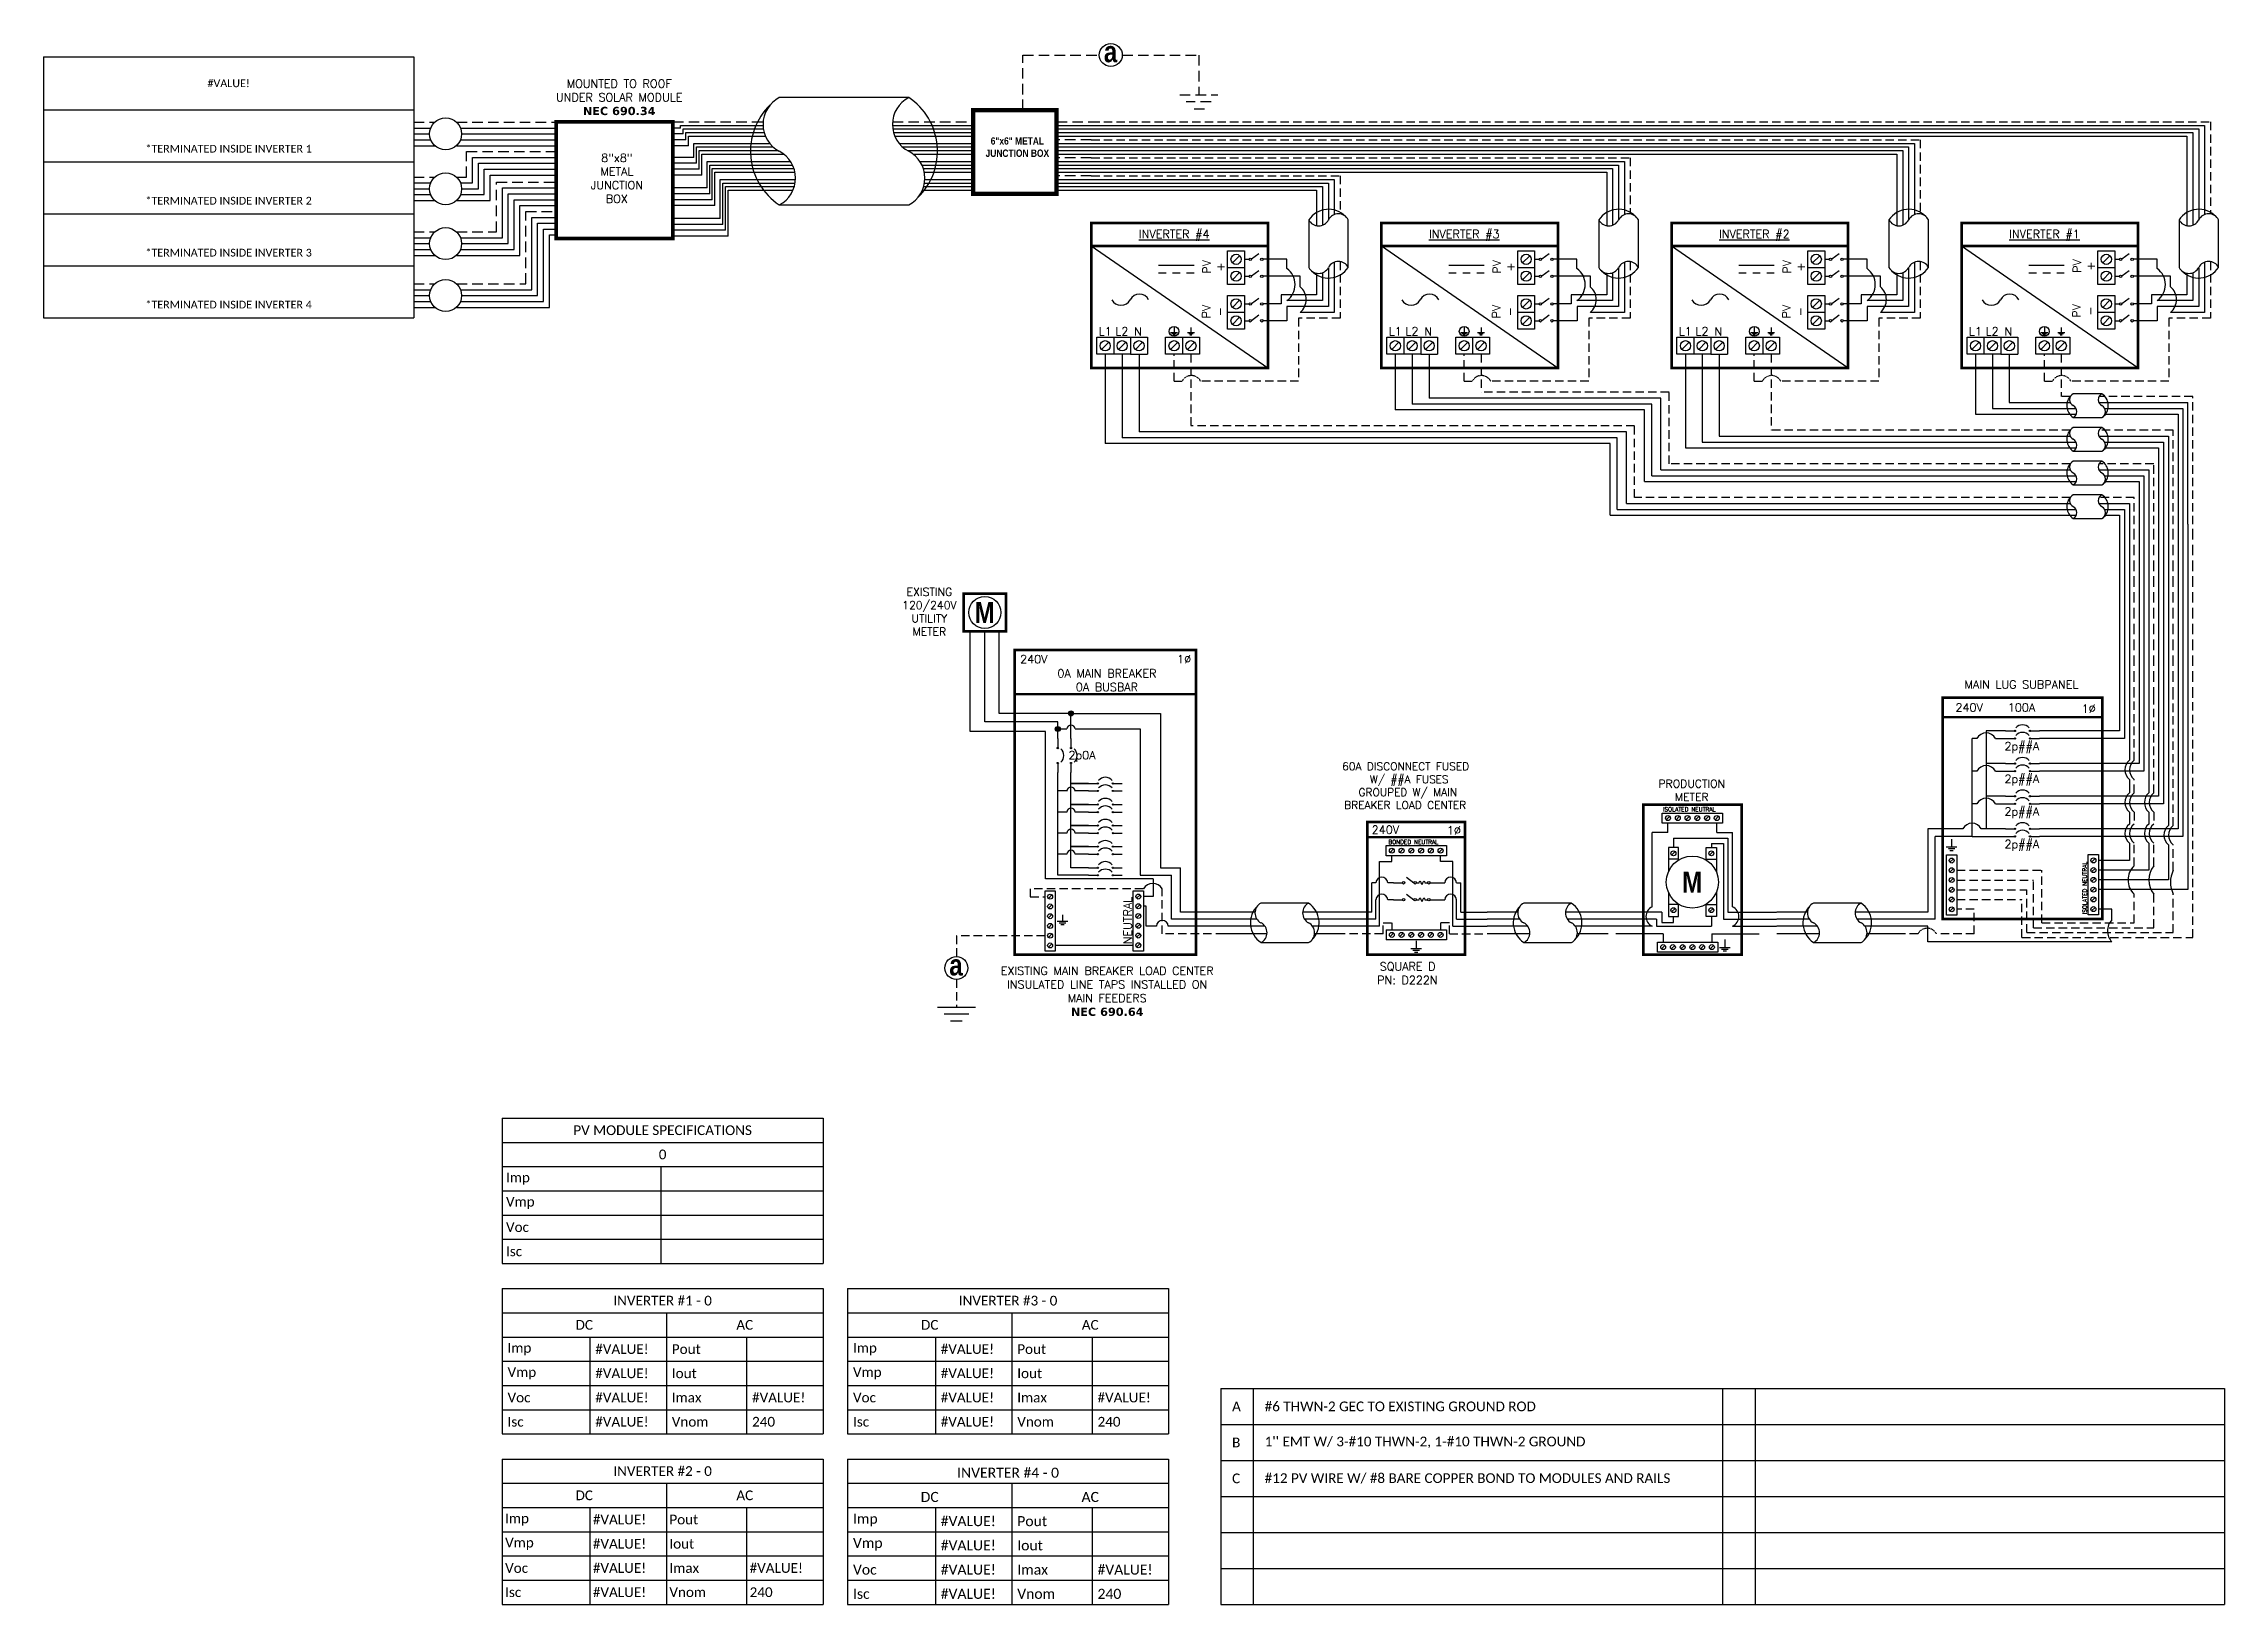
# Model space of a CAD drawing. Header units: feet. Extents: x 8948 to 9724, y 16033 to 16588.
import ezdxf

# ---------------------------------------------------------------- set-up
doc = ezdxf.new("R2010")
doc.units = ezdxf.units.FT
doc.header["$MEASUREMENT"] = 0
doc.linetypes.add('HIDDEN', pattern=[0.375, 0.25, -0.125])
for name, color, linetype in [('ONE LINE BLOCKS', 7, 'Continuous'), ('TABLES', 7, 'Continuous'), ('TEXT', 7, 'Continuous'), ('Z - TITLEBLOCK TXT', 7, 'Continuous')]:
    doc.layers.add(name, color=color, linetype=linetype)
doc.styles.add('ONE LINE TXT', font='techb___.ttf')
doc.styles.get("Standard").update_dxf_attribs({"font": 'simplex.shx'})

msp = doc.modelspace()

# ---------------------------------------------------------------- texts
at = {"layer": 'ONE LINE BLOCKS', "color": 1, "linetype": 'Continuous', "insert": (9294.32, 16555.18), "char_height": 2.6115, "width": 22.6368, "attachment_point": 2, "style": 'ONE LINE TXT'}
msp.add_mtext('6"x6" METAL JUNCTION BOX  ', dxfattribs=at)
at = {"layer": 'TEXT', "color": 1, "char_height": 2.9161, "attachment_point": 5}
for s, width, insert in [(' \\PMOUNTED TO ROOF \\PUNDER SOLAR MODULE\\P{\\fVerdana|b1|i0|c0|p34;NEC 690.34}', 71.6407, (9152.68, 16571.81)), ('8"x8" METAL JUNCTION BOX ', 0.4767, (9151.86, 16540.58))]:
    msp.add_mtext_dynamic_manual_height_columns(s, width=width, gutter_width=7.17, heights=[0], dxfattribs=dict(at, insert=insert))
at = {"layer": 'Z - TITLEBLOCK TXT', "color": 1, "linetype": 'Continuous', "insert": (9325.08, 16589.36), "char_height": 7.481, "attachment_point": 1, "style": 'ONE LINE TXT'}
msp.add_mtext_dynamic_manual_height_columns('{\\W1;\\C256;a}', width=0.1385, gutter_width=2.13, heights=[0], dxfattribs=at)

# ---------------------------------------------------------------- blocks, each defined once
blk = doc.blocks.new('*T9')
at = {"color": 9, "linetype": 'ByBlock', "lineweight": 30, "true_color": 0xa7bfde, "transparency": 16777216}
blk.add_line((0, 0), (131.64, 0), dxfattribs=at)
at = {"color": 0, "linetype": 'ByBlock', "lineweight": -2, "transparency": 16777216}
for p, q in [((0, 0), (0, -92.82)), ((131.64, 0), (131.64, -92.82)), ((0, -18.87), (131.64, -18.87)), ((0, -37.38), (131.64, -37.38)), ((0, -55.86), (131.64, -55.86)), ((0, -74.34), (131.64, -74.34)), ((0, -92.82), (131.64, -92.82))]:
    blk.add_line(p, q, dxfattribs=at)
at = {"color": 0, "transparency": 16777216, "char_height": 2.7406, "width": 125.0997, "attachment_point": 5}
for s, insert in [('{\\fCalibri|b0|i0|c0;#VALUE!', (65.82, -9.43)), ('{\\fCalibri|b0|i0|c0;^J^J*TERMINATED INSIDE INVERTER 1', (65.82, -28.12)), ('{\\fCalibri|b0|i0|c0;^J^J*TERMINATED INSIDE INVERTER 2', (65.82, -46.62)), ('{\\fCalibri|b0|i0|c0;^J^J*TERMINATED INSIDE INVERTER 3', (65.82, -65.1)), ('{\\fCalibri|b0|i0|c0;^J^J*TERMINATED INSIDE INVERTER 4', (65.82, -83.58))]:
    blk.add_mtext(s, dxfattribs=dict(at, insert=insert))
blk = doc.blocks.new('*U17')
at = {"color": 7, "linetype": 'Continuous'}
for p, q in [((-499.3, -1.61), (-2.62, -1.61)), ((-499.3, -4.82), (-7.87, -4.82)), ((-499.3, -9.64), (-132.05, -9.65)), ((-132.05, -9.65), (-132.05, -41.45)), ((-7.87, -4.82), (-7.87, -46.12)), ((-2.62, -1.61), (-2.62, -41.45)), ((-499.3, -12.86), (-137.3, -12.86)), ((-499.3, -17.69), (-261.48, -17.69)), ((-261.48, -17.69), (-261.48, -41.45)), ((-137.3, -12.86), (-137.3, -46.12)), ((-499.3, -20.9), (-266.73, -20.9)), ((-499.3, -25.73), (-390.92, -25.73)), ((-499.3, -28.95), (-396.16, -28.95)), ((-396.16, -28.95), (-396.16, -46.12)), ((-390.92, -25.73), (-390.92, -41.45)), ((-266.73, -20.9), (-266.73, -46.12)), ((-266.73, -28.95), (-266.73, -28.95)), ((-402.3, -43.76), (-402.3, -65)), ((-384.67, -65), (-384.67, -43.76)), ((-272.87, -43.76), (-272.87, -65)), ((-255.24, -65), (-255.24, -43.76)), ((-143.43, -43.76), (-143.43, -65)), ((-125.81, -65), (-125.81, -43.76)), ((-14, -43.76), (-14, -65)), ((3.63, -65), (3.63, -43.76)), ((-412.04, -61.37), (-422.67, -61.37)), ((-412.04, -65.48), (-412.04, -61.37)), ((-396.16, -67.36), (-396.16, -79.78)), ((-390.92, -62.69), (-390.92, -85.03)), ((-282.61, -61.37), (-293.24, -61.37)), ((-282.61, -65.48), (-282.61, -61.37)), ((-266.73, -67.36), (-266.73, -79.78)), ((-261.48, -62.69), (-261.48, -85.03)), ((-153.18, -61.37), (-163.81, -61.37)), ((-153.18, -65.48), (-153.18, -61.37)), ((-137.3, -67.36), (-137.3, -79.78)), ((-132.05, -62.69), (-132.05, -85.03)), ((-23.75, -61.37), (-34.38, -61.37)), ((-23.75, -65.48), (-23.75, -61.37)), ((-7.87, -67.36), (-7.87, -79.78)), ((-2.62, -62.69), (-2.62, -85.03)), ((-406.09, -68.91), (-422.67, -68.91)), ((-406.09, -73.63), (-406.09, -68.91)), ((-276.65, -68.91), (-293.24, -68.91)), ((-276.65, -73.63), (-276.65, -68.91)), ((-147.22, -68.91), (-163.81, -68.91)), ((-147.22, -73.63), (-147.22, -68.91)), ((-17.79, -68.91), (-34.38, -68.91)), ((-17.79, -73.63), (-17.79, -68.91)), ((-396.16, -79.78), (-412.04, -79.78)), ((-390.92, -85.03), (-406.09, -85.03)), ((-266.73, -79.78), (-282.61, -79.78)), ((-261.48, -85.03), (-276.65, -85.03)), ((-137.3, -79.78), (-153.18, -79.78)), ((-132.05, -85.03), (-147.22, -85.03)), ((-7.87, -79.78), (-23.75, -79.78)), ((-2.62, -85.03), (-17.79, -85.03)), ((-493.09, -103.7), (-493.09, -143.57)), ((-363.66, -103.7), (-363.66, -128.55)), ((-234.22, -103.7), (-234.22, -145.52)), ((-104.79, -103.7), (-104.79, -130.49)), ((-48.42, -121.33), (-61.23, -121.33)), ((-252.46, -128.55), (-363.66, -128.55)), ((-252.46, -160.54), (-252.46, -128.55)), ((-104.79, -130.49), (-59.86, -130.49)), ((-61.23, -131.97), (-48.42, -131.97)), ((-47.05, -130.49), (-14.42, -130.49)), ((-14.42, -130.49), (-14.42, -179.5)), ((-267.85, -143.57), (-493.09, -143.57)), ((-267.85, -175.56), (-267.85, -143.57)), ((-234.22, -145.52), (-59.86, -145.52)), ((-48.42, -136.36), (-61.23, -136.36)), ((-47.05, -145.52), (-23.12, -145.52)), ((-23.12, -145.52), (-23.12, -179.5)), ((-61.23, -146.99), (-48.42, -146.99)), ((-48.42, -151.38), (-61.23, -151.38)), ((-252.46, -160.54), (-59.86, -160.54)), ((-61.23, -162.01), (-48.42, -162.01)), ((-47.05, -160.54), (-31.82, -160.54)), ((-31.82, -160.54), (-31.82, -179.5)), ((-48.42, -166.41), (-61.23, -166.41)), ((-267.85, -175.56), (-59.86, -175.56)), ((-61.23, -177.04), (-48.42, -177.04)), ((-47.05, -175.56), (-40.52, -175.56)), ((-40.52, -175.56), (-40.52, -179.5))]:
    blk.add_line(p, q, dxfattribs=at)
at = {"color": 253, "linetype": 'Continuous'}
for p, q in [((-499.3, -3.21), (-5.24, -3.22)), ((-499.3, -6.43), (-10.49, -6.43)), ((-10.49, -6.43), (-10.49, -46.35)), ((-5.24, -3.22), (-5.24, -43.86)), ((-499.3, -11.25), (-134.67, -11.25)), ((-499.3, -14.47), (-139.92, -14.47)), ((-499.3, -19.3), (-264.11, -19.3)), ((-264.11, -19.3), (-264.11, -43.86)), ((-139.92, -14.47), (-139.92, -46.35)), ((-134.67, -11.25), (-134.67, -43.86)), ((-499.3, -22.52), (-269.35, -22.52)), ((-499.3, -27.34), (-393.54, -27.34)), ((-393.54, -27.34), (-393.54, -43.86)), ((-269.35, -22.52), (-269.35, -46.35)), ((-264.11, -27.34), (-264.11, -27.34)), ((-499.3, -30.56), (-398.78, -30.56)), ((-398.78, -30.56), (-398.78, -46.35)), ((-269.35, -30.56), (-269.35, -30.56)), ((-398.78, -67.59), (-398.78, -77.16)), ((-393.54, -65.11), (-393.54, -82.41)), ((-269.35, -67.59), (-269.35, -77.16)), ((-264.11, -65.11), (-264.11, -82.41)), ((-139.92, -67.59), (-139.92, -77.16)), ((-134.67, -65.11), (-134.67, -82.41)), ((-10.49, -67.59), (-10.49, -77.16)), ((-5.24, -65.11), (-5.24, -82.41)), ((-398.78, -77.16), (-414.62, -77.16)), ((-414.62, -77.16), (-414.62, -81.27)), ((-269.35, -77.16), (-285.19, -77.16)), ((-285.19, -77.16), (-285.19, -81.27)), ((-139.92, -77.16), (-155.76, -77.16)), ((-155.76, -77.16), (-155.76, -81.27)), ((-10.49, -77.16), (-26.32, -77.16)), ((-26.32, -77.16), (-26.32, -81.27)), ((-414.62, -81.27), (-422.67, -81.27)), ((-393.54, -82.41), (-412, -82.41)), ((-412, -82.41), (-412, -88.8)), ((-285.19, -81.27), (-293.24, -81.27)), ((-264.11, -82.41), (-282.57, -82.41)), ((-282.57, -82.41), (-282.57, -88.8)), ((-155.76, -81.27), (-163.81, -81.27)), ((-134.67, -82.41), (-153.13, -82.41)), ((-153.13, -82.41), (-153.13, -88.8)), ((-26.32, -81.27), (-34.38, -81.27)), ((-5.24, -82.41), (-23.7, -82.41)), ((-23.7, -82.41), (-23.7, -88.8)), ((-412, -88.8), (-422.67, -88.8)), ((-282.57, -88.8), (-293.24, -88.8)), ((-153.13, -88.8), (-163.81, -88.8)), ((-23.7, -88.8), (-34.38, -88.8)), ((-478.02, -103.7), (-478.02, -138.32)), ((-348.59, -103.7), (-348.59, -123.29)), ((-219.15, -103.7), (-219.15, -140.26)), ((-89.72, -103.7), (-89.72, -125.23)), ((-245.18, -123.29), (-348.59, -123.29)), ((-245.18, -155.28), (-245.18, -123.29)), ((-89.72, -125.23), (-62.57, -125.23)), ((-49.75, -125.23), (-10.07, -125.23)), ((-10.07, -179.5), (-10.07, -125.23)), ((-260.57, -138.32), (-478.02, -138.32)), ((-260.57, -170.3), (-260.57, -138.32)), ((-219.15, -140.26), (-62.57, -140.26)), ((-49.75, -140.26), (-18.77, -140.26)), ((-18.77, -140.26), (-18.77, -179.5)), ((-245.18, -155.28), (-62.57, -155.28)), ((-49.75, -155.28), (-27.47, -155.28)), ((-27.47, -155.28), (-27.47, -179.5)), ((-260.57, -170.3), (-62.57, -170.3)), ((-49.75, -170.3), (-36.17, -170.3)), ((-36.17, -170.3), (-36.17, -179.5))]:
    blk.add_line(p, q, dxfattribs=at)
at = {"color": 10, "linetype": 'Continuous'}
for p, q in [((-485.55, -103.7), (-485.55, -140.95)), ((-356.12, -103.7), (-356.12, -125.92)), ((-226.69, -103.7), (-226.69, -142.89)), ((-97.26, -103.7), (-97.26, -127.86)), ((-249.24, -125.92), (-356.12, -125.92)), ((-249.24, -157.91), (-249.24, -125.92)), ((-97.26, -127.86), (-59.99, -127.86)), ((-47.18, -127.86), (-12.24, -127.86)), ((-12.24, -127.86), (-12.24, -179.5)), ((-264.63, -140.95), (-485.55, -140.95)), ((-264.63, -172.93), (-264.63, -140.95)), ((-226.69, -142.89), (-59.99, -142.89)), ((-47.18, -142.89), (-20.94, -142.89)), ((-20.94, -142.89), (-20.94, -179.5)), ((-249.24, -157.91), (-59.99, -157.91)), ((-47.18, -157.91), (-29.64, -157.91)), ((-29.64, -157.91), (-29.64, -179.5)), ((-264.63, -172.93), (-59.99, -172.93)), ((-47.18, -172.93), (-38.34, -172.93)), ((-38.34, -172.93), (-38.34, -179.5))]:
    blk.add_line(p, q, dxfattribs=at)
at = {"color": 7, "linetype": 'Continuous'}
for centre, radius, start, end in [((-393.48, -49.61), 10.58, 43.97324, 146.42648), ((-264.05, -49.61), 10.58, 43.97324, 146.42648), ((-134.62, -49.61), 10.58, 43.97324, 146.42648), ((-5.19, -49.61), 10.58, 43.97324, 146.42648), ((-393.48, -59.15), 10.58, 223.97324, 326.42648), ((-264.05, -59.15), 10.58, 223.97324, 326.42648), ((-134.62, -59.15), 10.58, 223.97324, 326.42648), ((-5.19, -59.15), 10.58, 223.97324, 326.42648), ((-57.7, -126.65), 6.38, 133.97324, 236.42648), ((-51.94, -126.65), 6.38, 313.97324, 56.42648), ((-57.7, -141.67), 6.38, 133.97324, 236.42648), ((-51.94, -141.67), 6.38, 313.97324, 56.42648), ((-57.7, -156.7), 6.38, 133.97324, 236.42648), ((-51.94, -156.7), 6.38, 313.97324, 56.42648), ((-57.7, -171.72), 6.38, 133.97324, 236.42648), ((-51.94, -171.72), 6.38, 313.97324, 56.42648)]:
    blk.add_arc(centre, radius, start, end, dxfattribs=at)
at = {"layer": 'ONE LINE BLOCKS', "lineweight": 50, "const_width": 1.19}
for points in [[(-499.3, -109.86), (-499.3, -45.21), (-420.53, -45.21), (-420.53, -109.86)], [(-499.3, -55.49), (-499.3, -45.21), (-420.53, -45.21), (-420.53, -55.49)], [(-369.87, -109.86), (-369.87, -45.21), (-291.1, -45.21), (-291.1, -109.86)], [(-369.87, -55.49), (-369.87, -45.21), (-291.1, -45.21), (-291.1, -55.49)], [(-240.44, -109.86), (-240.44, -45.21), (-161.67, -45.21), (-161.67, -109.86)], [(-240.44, -55.49), (-240.44, -45.21), (-161.67, -45.21), (-161.67, -55.49)], [(-111.01, -109.86), (-111.01, -45.21), (-32.24, -45.21), (-32.24, -109.86)], [(-111.01, -55.49), (-111.01, -45.21), (-32.24, -45.21), (-32.24, -55.49)]]:
    blk.add_lwpolyline(points, close=True, dxfattribs=at)
at = {"layer": 'TEXT', "color": 92, "linetype": 'HIDDEN', "ltscale": 15}
for p, q in [((-499.3, 0), (0, 0)), ((0, 0), (0, -41.16)), ((-499.3, -8.04), (-129.43, -8.04)), ((-129.43, -8.04), (-129.43, -41.16)), ((-499.3, -16.08), (-258.86, -16.08)), ((-258.86, -16.08), (-258.86, -41.16)), ((-499.3, -24.13), (-388.29, -24.13)), ((-388.29, -24.13), (-388.29, -41.16)), ((-388.29, -62.4), (-388.29, -87.65)), ((-258.86, -62.4), (-258.86, -87.65)), ((-129.43, -62.4), (-129.43, -87.65)), ((0, -62.4), (0, -87.65)), ((-388.29, -87.65), (-406.8, -87.65)), ((-406.8, -87.65), (-406.8, -115.73)), ((-258.86, -87.65), (-277.37, -87.65)), ((-277.37, -87.65), (-277.37, -115.73)), ((-129.43, -87.65), (-147.94, -87.65)), ((-147.94, -87.65), (-147.94, -115.73)), ((0, -87.65), (-18.51, -87.65)), ((-18.51, -87.65), (-18.51, -115.73)), ((-462.38, -115.73), (-462.38, -103.7)), ((-454.85, -103.7), (-454.85, -135.69)), ((-332.95, -115.73), (-332.95, -103.7)), ((-325.41, -103.7), (-325.41, -120.66)), ((-203.52, -115.73), (-203.52, -103.7)), ((-195.98, -103.7), (-195.98, -137.63)), ((-74.09, -115.73), (-74.09, -103.7)), ((-66.55, -103.7), (-66.55, -122.6)), ((-462.38, -115.73), (-458.78, -115.73)), ((-406.8, -115.73), (-450.54, -115.73)), ((-332.95, -115.73), (-329.35, -115.73)), ((-277.37, -115.73), (-321.11, -115.73)), ((-203.52, -115.73), (-199.92, -115.73)), ((-147.94, -115.73), (-191.68, -115.73)), ((-74.09, -115.73), (-70.48, -115.73)), ((-18.51, -115.73), (-62.25, -115.73)), ((-241.54, -120.66), (-325.41, -120.66)), ((-241.54, -152.65), (-241.54, -120.66)), ((-62.5, -122.6), (-66.55, -122.6)), ((-7.89, -122.6), (-49.68, -122.6)), ((-7.89, -179.5), (-7.89, -122.6)), ((-256.93, -135.69), (-454.85, -135.69)), ((-256.93, -167.67), (-256.93, -135.69)), ((-62.5, -137.63), (-195.98, -137.63)), ((-16.59, -137.63), (-49.68, -137.63)), ((-16.59, -179.5), (-16.59, -137.63)), ((-62.5, -152.65), (-241.54, -152.65)), ((-25.29, -152.65), (-49.68, -152.65)), ((-25.29, -179.5), (-25.29, -152.65)), ((-62.5, -167.67), (-256.93, -167.67)), ((-33.99, -167.67), (-49.68, -167.67)), ((-33.99, -179.5), (-33.99, -167.67))]:
    blk.add_line(p, q, dxfattribs=at)
at = {"layer": 'TEXT', "color": 92, "linetype": 'Continuous', "flags": 128}
for points in [[(-463.92, -94.05), (-460.85, -94.05)], [(-461.38, -94.62), (-463.38, -94.62)], [(-462.38, -91.75), (-462.38, -94.05)], [(-456.38, -94.05), (-453.31, -94.05)], [(-453.84, -94.62), (-455.85, -94.62)], [(-454.84, -91.75), (-454.85, -94.05)], [(-334.49, -94.05), (-331.41, -94.05)], [(-331.95, -94.62), (-333.95, -94.62)], [(-332.95, -91.75), (-332.95, -94.05)], [(-326.95, -94.05), (-323.88, -94.05)], [(-324.41, -94.62), (-326.42, -94.62)], [(-325.41, -91.75), (-325.42, -94.05)], [(-205.05, -94.05), (-201.98, -94.05)], [(-203.52, -91.75), (-203.52, -94.05)], [(-197.52, -94.05), (-194.45, -94.05)], [(-195.98, -91.75), (-195.98, -94.05)], [(-75.62, -94.05), (-72.55, -94.05)], [(-73.08, -94.62), (-75.09, -94.62)], [(-74.08, -91.75), (-74.09, -94.05)], [(-68.09, -94.05), (-65.02, -94.05)], [(-65.55, -94.62), (-67.56, -94.62)], [(-66.55, -91.75), (-66.55, -94.05)]]:
    blk.add_lwpolyline(points, dxfattribs=at)
at = {"layer": 'TEXT', "color": 92, "linetype": 'HIDDEN', "flags": 128}
for points in [[(-461.91, -95.19), (-462.85, -95.19)], [(-454.38, -95.19), (-455.32, -95.19)], [(-332.48, -95.19), (-333.42, -95.19)], [(-324.94, -95.19), (-325.89, -95.19)], [(-202.51, -94.62), (-204.52, -94.62)], [(-203.05, -95.19), (-203.99, -95.19)], [(-194.98, -94.62), (-196.99, -94.62)], [(-195.51, -95.19), (-196.46, -95.19)], [(-73.62, -95.19), (-74.56, -95.19)], [(-66.08, -95.19), (-67.02, -95.19)]]:
    blk.add_lwpolyline(points, dxfattribs=at)
at = {"layer": 'TEXT', "color": 92, "linetype": 'Continuous'}
for centre in [(-462.38, -93.5), (-332.95, -93.5), (-203.52, -93.5), (-74.09, -93.5)]:
    blk.add_circle(centre, 2.17, dxfattribs=at)
at = {"layer": 'TEXT', "color": 92, "linetype": 'HIDDEN', "ltscale": 0.3}
for centre in [(-454.66, -117.89), (-325.23, -117.89), (-195.8, -117.89), (-66.36, -117.89)]:
    blk.add_arc(centre, 4.65, 27.66392, 152.33608, dxfattribs=at)
at = {"layer": 'Z - TITLEBLOCK TXT', "color": 7, "linetype": 'Continuous'}
for p, q in [((-420.53, -109.86), (-499.3, -55.49)), ((-291.1, -109.86), (-369.87, -55.49)), ((-161.67, -109.86), (-240.44, -55.49)), ((-32.24, -109.86), (-111.01, -55.49)), ((-453.48, -64.1), (-469.25, -64.1)), ((-465.95, -67.51), (-469.25, -67.51)), ((-459.72, -67.51), (-463.01, -67.51)), ((-453.48, -67.51), (-456.78, -67.51)), ((-324.05, -64.1), (-339.82, -64.1)), ((-336.52, -67.51), (-339.82, -67.51)), ((-330.29, -67.51), (-333.58, -67.51)), ((-324.05, -67.51), (-327.34, -67.51)), ((-194.62, -64.1), (-210.38, -64.1)), ((-207.09, -67.51), (-210.38, -67.51)), ((-200.85, -67.51), (-204.15, -67.51)), ((-194.62, -67.51), (-197.91, -67.51)), ((-65.19, -64.1), (-80.95, -64.1)), ((-77.66, -67.51), (-80.95, -67.51)), ((-71.42, -67.51), (-74.72, -67.51)), ((-65.19, -67.51), (-68.48, -67.51))]:
    blk.add_line(p, q, dxfattribs=at)
at = {"layer": 'Z - TITLEBLOCK TXT', "color": 1, "linetype": 'Continuous'}
for p, q in [((-438.49, -72.67), (-438.49, -57.6)), ((-438.49, -57.6), (-430.95, -57.6)), ((-438.49, -72.67), (-438.49, -57.6)), ((-430.95, -57.6), (-430.95, -72.67)), ((-430.95, -57.6), (-430.95, -65.14)), ((-309.06, -72.67), (-309.06, -57.6)), ((-309.06, -57.6), (-301.52, -57.6)), ((-309.06, -72.67), (-309.06, -57.6)), ((-301.52, -57.6), (-301.52, -72.67)), ((-301.52, -57.6), (-301.52, -65.14)), ((-179.62, -72.67), (-179.62, -57.6)), ((-179.62, -57.6), (-172.09, -57.6)), ((-179.62, -72.67), (-179.62, -57.6)), ((-172.09, -57.6), (-172.09, -72.67)), ((-172.09, -57.6), (-172.09, -65.14)), ((-50.19, -72.67), (-50.19, -57.6)), ((-50.19, -57.6), (-42.66, -57.6)), ((-50.19, -72.67), (-50.19, -57.6)), ((-42.66, -57.6), (-42.66, -72.67)), ((-42.66, -57.6), (-42.66, -65.14)), ((-430.95, -65.14), (-438.49, -65.14)), ((-430.95, -61.37), (-428.91, -61.37)), ((-424.53, -58.91), (-427.79, -61.35)), ((-424.53, -66.45), (-427.79, -68.89)), ((-301.52, -65.14), (-309.06, -65.14)), ((-301.52, -61.37), (-299.48, -61.37)), ((-295.09, -58.91), (-298.36, -61.35)), ((-295.09, -66.45), (-298.36, -68.89)), ((-172.09, -65.14), (-179.62, -65.14)), ((-172.09, -61.37), (-170.05, -61.37)), ((-165.66, -58.91), (-168.93, -61.35)), ((-165.66, -66.45), (-168.93, -68.89)), ((-42.66, -65.14), (-50.19, -65.14)), ((-42.66, -61.37), (-40.62, -61.37)), ((-36.23, -58.91), (-39.49, -61.35)), ((-36.23, -66.45), (-39.49, -68.89)), ((-430.95, -72.67), (-438.49, -72.67)), ((-438.49, -92.57), (-438.49, -77.5)), ((-438.49, -77.5), (-430.95, -77.5)), ((-430.95, -68.91), (-428.91, -68.91)), ((-430.95, -77.5), (-430.95, -85.04)), ((-301.52, -72.67), (-309.06, -72.67)), ((-309.06, -92.57), (-309.06, -77.5)), ((-309.06, -77.5), (-301.52, -77.5)), ((-301.52, -68.91), (-299.48, -68.91)), ((-301.52, -77.5), (-301.52, -85.04)), ((-172.09, -72.67), (-179.62, -72.67)), ((-179.62, -92.57), (-179.62, -77.5)), ((-179.62, -77.5), (-172.09, -77.5)), ((-172.09, -68.91), (-170.05, -68.91)), ((-172.09, -77.5), (-172.09, -85.04)), ((-42.66, -72.67), (-50.19, -72.67)), ((-50.19, -92.57), (-50.19, -77.5)), ((-50.19, -77.5), (-42.66, -77.5)), ((-42.66, -68.91), (-40.62, -68.91)), ((-42.66, -77.5), (-42.66, -85.04)), ((-430.95, -85.04), (-438.49, -85.04)), ((-430.95, -81.27), (-428.91, -81.27)), ((-430.95, -85.04), (-430.95, -92.57)), ((-424.53, -78.81), (-427.79, -81.25)), ((-424.53, -86.34), (-427.79, -88.78)), ((-301.52, -85.04), (-309.06, -85.04)), ((-301.52, -81.27), (-299.48, -81.27)), ((-301.52, -85.04), (-301.52, -92.57)), ((-295.09, -78.81), (-298.36, -81.25)), ((-295.09, -86.34), (-298.36, -88.78)), ((-172.09, -85.04), (-179.62, -85.04)), ((-172.09, -81.27), (-170.05, -81.27)), ((-172.09, -85.04), (-172.09, -92.57)), ((-165.66, -78.81), (-168.93, -81.25)), ((-165.66, -86.34), (-168.93, -88.78)), ((-42.66, -85.04), (-50.19, -85.04)), ((-42.66, -81.27), (-40.62, -81.27)), ((-42.66, -85.04), (-42.66, -92.57)), ((-36.23, -78.81), (-39.49, -81.25)), ((-36.23, -86.34), (-39.49, -88.78)), ((-496.85, -96.16), (-481.78, -96.16)), ((-496.85, -103.7), (-496.85, -96.16)), ((-496.85, -96.16), (-489.32, -96.16)), ((-489.32, -96.16), (-489.32, -103.7)), ((-481.78, -96.16), (-481.78, -103.7)), ((-481.78, -96.16), (-474.25, -96.16)), ((-474.25, -96.16), (-474.25, -103.7)), ((-466.15, -96.16), (-451.08, -96.16)), ((-466.15, -103.7), (-466.15, -96.16)), ((-466.15, -96.16), (-458.61, -96.16)), ((-458.61, -96.16), (-458.61, -103.7)), ((-451.08, -96.16), (-451.08, -103.7)), ((-430.95, -92.57), (-438.49, -92.57)), ((-430.95, -88.8), (-428.91, -88.8)), ((-367.42, -96.16), (-352.35, -96.16)), ((-367.42, -103.7), (-367.42, -96.16)), ((-367.42, -96.16), (-359.89, -96.16)), ((-359.89, -96.16), (-359.89, -103.7)), ((-352.35, -96.16), (-352.35, -103.7)), ((-352.35, -96.16), (-344.82, -96.16)), ((-344.82, -96.16), (-344.82, -103.7)), ((-336.72, -96.16), (-321.65, -96.16)), ((-336.72, -103.7), (-336.72, -96.16)), ((-336.72, -96.16), (-329.18, -96.16)), ((-329.18, -96.16), (-329.18, -103.7)), ((-321.65, -96.16), (-321.65, -103.7)), ((-301.52, -92.57), (-309.06, -92.57)), ((-301.52, -88.8), (-299.48, -88.8)), ((-237.99, -96.16), (-222.92, -96.16)), ((-237.99, -103.7), (-237.99, -96.16)), ((-237.99, -96.16), (-230.46, -96.16)), ((-230.46, -96.16), (-230.46, -103.7)), ((-222.92, -96.16), (-222.92, -103.7)), ((-222.92, -96.16), (-215.39, -96.16)), ((-215.39, -96.16), (-215.39, -103.7)), ((-207.28, -96.16), (-192.22, -96.16)), ((-207.28, -103.7), (-207.28, -96.16)), ((-207.28, -96.16), (-199.75, -96.16)), ((-199.75, -96.16), (-199.75, -103.7)), ((-192.22, -96.16), (-192.22, -103.7)), ((-172.09, -92.57), (-179.62, -92.57)), ((-172.09, -88.8), (-170.05, -88.8)), ((-108.56, -96.16), (-93.49, -96.16)), ((-108.56, -103.7), (-108.56, -96.16)), ((-108.56, -96.16), (-101.02, -96.16)), ((-101.02, -96.16), (-101.02, -103.7)), ((-93.49, -96.16), (-93.49, -103.7)), ((-93.49, -96.16), (-85.96, -96.16)), ((-85.96, -96.16), (-85.96, -103.7)), ((-77.85, -96.16), (-62.78, -96.16)), ((-77.85, -103.7), (-77.85, -96.16)), ((-77.85, -96.16), (-70.32, -96.16)), ((-70.32, -96.16), (-70.32, -103.7)), ((-62.78, -96.16), (-62.78, -103.7)), ((-42.66, -92.57), (-50.19, -92.57)), ((-42.66, -88.8), (-40.62, -88.8)), ((-481.78, -103.7), (-496.85, -103.7)), ((-481.78, -103.7), (-474.25, -103.7)), ((-451.08, -103.7), (-466.15, -103.7)), ((-352.35, -103.7), (-367.42, -103.7)), ((-352.35, -103.7), (-344.82, -103.7)), ((-321.65, -103.7), (-336.72, -103.7)), ((-222.92, -103.7), (-237.99, -103.7)), ((-222.92, -103.7), (-215.39, -103.7)), ((-192.22, -103.7), (-207.28, -103.7)), ((-93.49, -103.7), (-108.56, -103.7)), ((-93.49, -103.7), (-85.96, -103.7)), ((-62.78, -103.7), (-77.85, -103.7))]:
    blk.add_line(p, q, dxfattribs=at)
at = {"layer": 'Z - TITLEBLOCK TXT', "color": 4, "linetype": 'Continuous'}
for p, q in [((-433.11, -59.77), (-436.33, -62.98)), ((-433.11, -67.3), (-436.33, -70.51)), ((-303.68, -59.77), (-306.9, -62.98)), ((-303.68, -67.3), (-306.9, -70.51)), ((-174.25, -59.77), (-177.46, -62.98)), ((-174.25, -67.3), (-177.46, -70.51)), ((-44.82, -59.77), (-48.03, -62.98)), ((-44.82, -67.3), (-48.03, -70.51)), ((-433.11, -79.66), (-436.33, -82.88)), ((-433.11, -87.2), (-436.33, -90.41)), ((-303.68, -79.66), (-306.9, -82.88)), ((-303.68, -87.2), (-306.9, -90.41)), ((-174.25, -79.66), (-177.46, -82.88)), ((-174.25, -87.2), (-177.46, -90.41)), ((-44.82, -79.66), (-48.03, -82.88)), ((-44.82, -87.2), (-48.03, -90.41)), ((-491.48, -98.32), (-494.69, -101.54)), ((-483.94, -98.32), (-487.16, -101.54)), ((-476.41, -98.32), (-479.62, -101.54)), ((-460.77, -98.32), (-463.99, -101.54)), ((-453.24, -98.32), (-456.45, -101.54)), ((-362.05, -98.32), (-365.26, -101.54)), ((-354.51, -98.32), (-357.73, -101.54)), ((-346.98, -98.32), (-350.19, -101.54)), ((-331.34, -98.32), (-334.56, -101.54)), ((-323.81, -98.32), (-327.02, -101.54)), ((-232.62, -98.32), (-235.83, -101.54)), ((-225.08, -98.32), (-228.3, -101.54)), ((-217.55, -98.32), (-220.76, -101.54)), ((-201.91, -98.32), (-205.12, -101.54)), ((-194.38, -98.32), (-197.59, -101.54)), ((-103.19, -98.32), (-106.4, -101.54)), ((-95.65, -98.32), (-98.86, -101.54)), ((-88.12, -98.32), (-91.33, -101.54)), ((-72.48, -98.32), (-75.69, -101.54)), ((-64.94, -98.32), (-68.16, -101.54))]:
    blk.add_line(p, q, dxfattribs=at)
for centre in [(-434.72, -61.37), (-434.72, -68.91), (-305.29, -61.37), (-305.29, -68.91), (-175.86, -61.37), (-175.86, -68.91), (-46.43, -61.37), (-46.43, -68.91), (-434.72, -81.27), (-434.72, -88.8), (-305.29, -81.27), (-305.29, -88.8), (-175.86, -81.27), (-175.86, -88.8), (-46.43, -81.27), (-46.43, -88.8), (-493.09, -99.93), (-485.55, -99.93), (-478.02, -99.93), (-462.38, -99.93), (-454.85, -99.93), (-363.66, -99.93), (-356.12, -99.93), (-348.59, -99.93), (-332.95, -99.93), (-325.41, -99.93), (-234.22, -99.93), (-226.69, -99.93), (-219.15, -99.93), (-203.52, -99.93), (-195.98, -99.93), (-104.79, -99.93), (-97.26, -99.93), (-89.72, -99.93), (-74.09, -99.93), (-66.55, -99.93)]:
    blk.add_circle(centre, 2.27, dxfattribs=at)
at = {"layer": 'Z - TITLEBLOCK TXT', "color": 1, "linetype": 'Continuous'}
for centre in [(-428.37, -61.37), (-423.22, -61.37), (-298.94, -61.37), (-293.78, -61.37), (-169.51, -61.37), (-164.35, -61.37), (-40.08, -61.37), (-34.92, -61.37), (-428.37, -68.91), (-423.22, -68.91), (-298.94, -68.91), (-293.78, -68.91), (-169.51, -68.91), (-164.35, -68.91), (-40.08, -68.91), (-34.92, -68.91), (-428.37, -81.27), (-423.22, -81.27), (-298.94, -81.27), (-293.78, -81.27), (-169.51, -81.27), (-164.35, -81.27), (-40.08, -81.27), (-34.92, -81.27), (-428.37, -88.8), (-423.22, -88.8), (-298.94, -88.8), (-293.78, -88.8), (-169.51, -88.8), (-164.35, -88.8), (-40.08, -88.8), (-34.92, -88.8)]:
    blk.add_circle(centre, 0.541, dxfattribs=at)
at = {"layer": 'Z - TITLEBLOCK TXT', "linetype": 'Continuous'}
for centre, radius, start, end in [((-397.89, -41.45), 4.98, 207.66392, 332.33608), ((-389.08, -46.07), 4.98, 27.66392, 152.33608), ((-268.46, -41.45), 4.98, 207.66392, 332.33608), ((-259.64, -46.07), 4.98, 27.66392, 152.33608), ((-139.03, -41.45), 4.98, 207.66392, 332.33608), ((-130.21, -46.07), 4.98, 27.66392, 152.33608), ((-9.6, -41.45), 4.98, 207.66392, 332.33608), ((-0.78, -46.07), 4.98, 27.66392, 152.33608), ((-417.17, -72.63), 8.8, 305.65052, 54.34948), ((-397.89, -62.69), 4.98, 207.66392, 332.33608), ((-389.08, -67.31), 4.98, 27.66392, 152.33608), ((-287.74, -72.63), 8.8, 305.65052, 54.34948), ((-268.46, -62.69), 4.98, 207.66392, 332.33608), ((-259.64, -67.31), 4.98, 27.66392, 152.33608), ((-158.31, -72.63), 8.8, 305.65052, 54.34948), ((-139.03, -62.69), 4.98, 207.66392, 332.33608), ((-130.21, -67.31), 4.98, 27.66392, 152.33608), ((-28.88, -72.63), 8.8, 305.65052, 54.34948), ((-9.6, -62.69), 4.98, 207.66392, 332.33608), ((-0.78, -67.31), 4.98, 27.66392, 152.33608), ((-477.83, -81.55), 4.65, 27.66392, 152.33608), ((-410.86, -79.33), 7.43, 309.93385, 50.06615), ((-348.4, -81.55), 4.65, 27.66392, 152.33608), ((-281.43, -79.33), 7.43, 309.93385, 50.06615), ((-218.97, -81.55), 4.65, 27.66392, 152.33608), ((-151.99, -79.33), 7.43, 309.93385, 50.06615), ((-89.54, -81.55), 4.65, 27.66392, 152.33608), ((-22.56, -79.33), 7.43, 309.93385, 50.06615), ((-486.07, -77.23), 4.65, 207.66392, 332.33608), ((-356.64, -77.23), 4.65, 207.66392, 332.33608), ((-227.21, -77.23), 4.65, 207.66392, 332.33608), ((-97.77, -77.23), 4.65, 207.66392, 332.33608), ((-59.84, -123.99), 3, 117.66392, 242.33608), ((-47.02, -123.99), 3, 117.66392, 242.33608), ((-62.62, -129.31), 3, 297.66392, 62.33608), ((-49.81, -129.31), 3, 297.66392, 62.33608), ((-59.84, -139.02), 3, 117.66392, 242.33608), ((-62.62, -144.33), 3, 297.66392, 62.33608), ((-47.02, -139.02), 3, 117.66392, 242.33608), ((-49.81, -144.33), 3, 297.66392, 62.33608), ((-59.84, -154.04), 3, 117.66392, 242.33608), ((-47.02, -154.04), 3, 117.66392, 242.33608), ((-62.62, -159.36), 3, 297.66392, 62.33608), ((-49.81, -159.36), 3, 297.66392, 62.33608), ((-59.84, -169.06), 3, 117.66392, 242.33608), ((-62.62, -174.38), 3, 297.66392, 62.33608), ((-47.02, -169.06), 3, 117.66392, 242.33608), ((-49.81, -174.38), 3, 297.66392, 62.33608)]:
    blk.add_arc(centre, radius, start, end, dxfattribs=at)
at = {"layer": 'TABLES', "color": 1, "linetype": 'Continuous'}
for s, p in [('%%UINVERTER #4', (-478.09, -51.94)), ('%%UINVERTER #3', (-348.66, -51.94)), ('%%UINVERTER #2', (-219.23, -51.94)), ('%%UINVERTER #1', (-89.8, -51.94))]:
    blk.add_text(s, height=3.6576, dxfattribs=at).set_placement(p)
at = {"layer": 'TEXT', "color": 1, "char_height": 3.658, "attachment_point": 5, "rotation": 90}
for s, width, insert in [('PV +', 2.8378, (-444.74, -64.73)), ('PV +', 2.8378, (-315.31, -64.73)), ('PV +', 2.8378, (-185.88, -64.73)), ('PV +', 2.8378, (-56.44, -64.39)), ('PV -', 2.8013, (-444.96, -84.71)), ('PV -', 2.8013, (-315.53, -84.71)), ('PV -', 2.8013, (-186.1, -84.71)), ('PV -', 2.8013, (-56.67, -84.37))]:
    blk.add_mtext_dynamic_manual_height_columns(s, width=width, gutter_width=0.75, heights=[0], dxfattribs=dict(at, insert=insert))
at = {"layer": 'TEXT', "color": 1, "attachment_point": 5}
for s, insert, char_height in [('L1', (-493.14, -93.52), 3.658), ('L2', (-485.68, -93.49), 3.658), ('N', (-478.43, -93.55), 3.66), ('L1', (-363.71, -93.52), 3.658), ('L2', (-356.25, -93.49), 3.658), ('N', (-349, -93.55), 3.66), ('L1', (-234.28, -93.52), 3.658), ('L2', (-226.82, -93.49), 3.658), ('N', (-219.57, -93.55), 3.66), ('L1', (-104.85, -93.52), 3.658), ('L2', (-97.39, -93.49), 3.658), ('N', (-90.14, -93.55), 3.66)]:
    blk.add_mtext_dynamic_manual_height_columns(s, width=0.1481, gutter_width=0.75, heights=[0], dxfattribs=dict(at, insert=insert, char_height=char_height))
blk = doc.blocks.new('M_METER PAN')
at = {"color": 253, "linetype": 'Continuous'}
for p, q in [((4.73, 8.02), (4.73, 8.75)), ((8.59, 8.02), (8.59, 8.75)), ((4.73, 8.02), (3.48, 8.02)), ((3.48, 2.14), (3.48, 8.02)), ((8.59, 8.02), (9.84, 8.02)), ((9.84, 2.14), (9.84, 8.02)), ((3.48, 0.61), (0, 0.61)), ((9.84, 0.61), (13.32, 0.61))]:
    blk.add_line(p, q, dxfattribs=at)
at = {"color": 7, "linetype": 'Continuous'}
for p, q in [((5.16, 7.56), (5.16, 6.82)), ((5.16, 7.56), (9.47, 7.56)), ((9.47, 7.56), (9.47, 1.71)), ((4.25, 1.71), (0, 1.71)), ((4.25, 1.71), (4.25, 0.9)), ((4.25, 0.9), (5.16, 0.9)), ((5.16, 0.9), (5.16, 1.37)), ((9.47, 1.71), (13.32, 1.71))]:
    blk.add_line(p, q, dxfattribs=at)
at = {"color": 10, "linetype": 'Continuous'}
for p, q in [((8.16, 7.14), (8.16, 6.82)), ((8.16, 7.14), (9.12, 7.14)), ((9.12, 7.14), (9.12, 1.15)), ((3.83, 1.15), (0, 1.15)), ((3.83, 1.15), (3.83, 0.61)), ((3.83, 0.61), (8.16, 0.61)), ((8.16, 1.37), (8.16, 0.61)), ((9.12, 1.15), (13.32, 1.15))]:
    blk.add_line(p, q, dxfattribs=at)
at = {"color": 1, "linetype": 'Continuous'}
for p, q in [((5.57, 5.9), (4.76, 5.9)), ((7.76, 5.9), (8.56, 5.9)), ((5.57, 2.33), (4.76, 2.33)), ((7.76, 2.33), (8.56, 2.33))]:
    blk.add_line(p, q, dxfattribs=at)
at = {"color": 253, "linetype": 'Continuous'}
for centre, start, end in [((3.82, 1.37), 113.9997, 246.0003), ((9.5, 1.37), 293.9997, 66.0003)]:
    blk.add_arc(centre, 0.835, start, end, dxfattribs=at)
at = {"layer": 'ONE LINE BLOCKS', "lineweight": 50, "const_width": 0.21}
blk.add_lwpolyline([(2.77, -1.65), (2.77, 10.22), (10.55, 10.22), (10.55, -1.65)], close=True, dxfattribs=at)
at = {"layer": 'TEXT', "color": 92, "linetype": 'HIDDEN', "ltscale": 15}
for p, q in [((4.35, 0), (0, 0)), ((4.35, 0), (4.35, -0.65)), ((8.2, 0), (8.2, -0.65)), ((8.2, 0), (13.32, 0))]:
    blk.add_line(p, q, dxfattribs=at)
at = {"layer": 'TEXT', "color": 92, "linetype": 'Continuous', "flags": 128}
for points in [[(8.81, -1.08), (9.64, -1.08)], [(9.5, -1.23), (8.96, -1.23)], [(9.35, -1.38), (9.1, -1.38)], [(9.23, -0.46), (9.23, -1.08)]]:
    blk.add_lwpolyline(points, dxfattribs=at)
at = {"layer": 'TEXT', "linetype": 'Continuous'}
blk.add_circle((6.66, 4.09), 2.06, dxfattribs=at)
at = {"layer": 'Z - TITLEBLOCK TXT', "color": 1, "linetype": 'Continuous'}
for p, q in [((4.27, 8.75), (4.27, 9.55)), ((4.27, 9.55), (9.05, 9.55)), ((9.05, 8.75), (4.27, 8.75)), ((9.05, 9.55), (9.05, 8.75)), ((4.76, 6.82), (4.76, 4.89)), ((5.57, 6.82), (4.76, 6.82)), ((5.57, 5.84), (5.57, 6.82)), ((7.76, 5.84), (7.76, 6.82)), ((7.76, 6.82), (8.56, 6.82)), ((8.56, 6.82), (8.56, 4.89)), ((4.76, 3.3), (4.76, 1.37)), ((5.57, 1.37), (5.57, 2.35)), ((7.76, 1.37), (7.76, 2.35)), ((8.56, 3.3), (8.56, 1.37)), ((4.76, 1.37), (5.57, 1.37)), ((8.56, 1.37), (7.76, 1.37)), ((3.89, -1.45), (3.89, -0.65)), ((3.89, -0.65), (8.66, -0.65)), ((8.66, -1.45), (3.89, -1.45)), ((8.66, -0.65), (8.66, -1.45))]:
    blk.add_line(p, q, dxfattribs=at)
at = {"layer": 'Z - TITLEBLOCK TXT', "color": 4, "linetype": 'Continuous'}
for p, q in [((4.87, 9.29), (4.6, 9.01)), ((5.64, 9.29), (5.37, 9.01)), ((6.42, 9.29), (6.14, 9.01)), ((7.19, 9.29), (6.91, 9.01)), ((7.96, 9.29), (7.68, 9.01)), ((8.73, 9.29), (8.45, 9.01)), ((5.3, 6.5), (5.02, 6.22)), ((8.3, 6.5), (8.02, 6.22)), ((5.3, 2.01), (5.02, 1.73)), ((8.3, 2.01), (8.02, 1.73)), ((4.49, -0.91), (4.21, -1.19)), ((5.26, -0.91), (4.98, -1.19)), ((6.03, -0.91), (5.75, -1.19)), ((6.8, -0.91), (6.52, -1.19)), ((7.57, -0.91), (7.29, -1.19)), ((8.34, -0.91), (8.06, -1.19))]:
    blk.add_line(p, q, dxfattribs=at)
for centre in [(4.73, 9.15), (5.51, 9.15), (6.28, 9.15), (7.05, 9.15), (7.82, 9.15), (8.59, 9.15), (5.16, 6.36), (8.16, 6.36), (5.16, 1.87), (8.16, 1.87), (4.35, -1.05), (5.12, -1.05), (5.89, -1.05), (6.66, -1.05), (7.43, -1.05), (8.2, -1.05)]:
    blk.add_circle(centre, 0.197, dxfattribs=at)
at = {"layer": 'TABLES', "color": 4, "linetype": 'Continuous'}
blk.add_text('ISOLATED NEUTRAL', height=0.3321, dxfattribs=at).set_placement((4.34, 9.67))
at = {"layer": 'TEXT', "color": 1, "insert": (6.61, 11.34), "char_height": 0.6278, "attachment_point": 5}
blk.add_mtext_dynamic_manual_height_columns('PRODUCTION METER', width=1.3203, gutter_width=7.17, heights=[0], dxfattribs=at)
at = {"layer": 'Z - TITLEBLOCK TXT', "color": 253, "linetype": 'Continuous', "style": 'ONE LINE TXT'}
blk.add_text('M', height=1.66, dxfattribs=at).set_placement((5.85, 3.26))
blk = doc.blocks.new('*U16')
at = {"color": 0}
blk.add_blockref('M_METER PAN', (0, 0), dxfattribs=at)
blk = doc.blocks.new('M_MAIN DISCO')
at = {"color": 253, "linetype": 'Continuous'}
for p, q in [((-47.96, 3.45), (-47.96, 32.21)), ((-47.96, 32.21), (-42.47, 32.21)), ((-42.47, 32.21), (-42.47, 34.82)), ((-20.72, 32.21), (-20.72, 34.82)), ((-15.23, 32.21), (-20.72, 32.21)), ((-15.23, 3.45), (-15.23, 32.21)), ((-47.96, 3.45), (-63.19, 3.45)), ((-15.23, 3.45), (0, 3.45))]:
    blk.add_line(p, q, dxfattribs=at)
at = {"color": 7, "linetype": 'Continuous'}
for p, q in [((-51.46, 9.66), (-51.46, 22.77)), ((-49.6, 22.77), (-51.46, 22.77)), ((-41.69, 22.77), (-44.32, 22.77)), ((-21.5, 22.77), (-18.87, 22.77)), ((-13.59, 22.77), (-11.73, 22.77)), ((-11.73, 9.66), (-11.73, 22.77)), ((-51.46, 9.66), (-63.19, 9.66)), ((-11.73, 9.66), (0, 9.66))]:
    blk.add_line(p, q, dxfattribs=at)
at = {"color": 1, "linetype": 'Continuous'}
for p, q in [((-31.53, 22.77), (-30.29, 22.77)), ((-27.74, 22.77), (-26.5, 22.77)), ((-31.53, 15.24), (-30.29, 15.24)), ((-27.74, 15.24), (-26.5, 15.24))]:
    blk.add_line(p, q, dxfattribs=at)
at = {"color": 10, "linetype": 'Continuous'}
for p, q in [((-49.6, 6.49), (-49.6, 15.24)), ((-41.69, 15.24), (-44.32, 15.24)), ((-21.5, 15.24), (-18.87, 15.24)), ((-13.59, 6.49), (-13.59, 15.24)), ((-49.6, 6.49), (-63.19, 6.49)), ((-13.59, 6.49), (0, 6.49))]:
    blk.add_line(p, q, dxfattribs=at)
at = {"color": 7, "linetype": 'Continuous'}
for centre in [(-46.96, 22.62), (-16.23, 22.62)]:
    blk.add_arc(centre, 2.64, 3.28193, 176.71807, dxfattribs=at)
at = {"color": 10, "linetype": 'Continuous'}
for centre in [(-46.96, 15.08), (-16.23, 15.08)]:
    blk.add_arc(centre, 2.64, 3.28193, 176.71807, dxfattribs=at)
at = {"color": 1, "linetype": 'Continuous'}
for points in [[(-30.29, 22.77), (-29.92, 23.53), (-29.02, 22.01), (-28.19, 23.53), (-27.74, 22.77)], [(-30.29, 15.24), (-29.92, 16), (-29.02, 14.47), (-28.19, 16), (-27.74, 15.24)]]:
    blk.add_spline(points, degree=3, dxfattribs=at)
at = {"layer": 'ONE LINE BLOCKS', "lineweight": 50}
blk.add_line((-53.41, 43.1), (-9.8, 43.1), dxfattribs=at)
at = {"layer": 'ONE LINE BLOCKS', "lineweight": 50, "const_width": 1.19}
blk.add_lwpolyline([(-53.41, -9.3), (-53.41, 49.88), (-9.8, 49.88), (-9.8, -9.3)], close=True, dxfattribs=at)
at = {"layer": 'TEXT', "color": 92, "linetype": 'HIDDEN', "ltscale": 15}
for p, q in [((-46.38, 0), (-63.19, 0)), ((-46.38, 0), (-46.38, 4.94)), ((-46.38, 4.94), (-42.47, 4.94)), ((-42.47, 4.94), (-42.47, 1.8)), ((-16.81, 4.94), (-20.72, 4.94)), ((-20.72, 4.94), (-20.72, 1.8)), ((-16.81, 0), (-16.81, 4.94)), ((-16.81, 0), (0, 0))]:
    blk.add_line(p, q, dxfattribs=at)
at = {"layer": 'TEXT', "color": 92, "linetype": 'Continuous', "flags": 128}
for points in [[(-33.94, -6.57), (-29.25, -6.57)], [(-30.07, -7.44), (-33.13, -7.44)], [(-30.88, -8.3), (-32.31, -8.3)], [(-31.59, -3.07), (-31.6, -6.57)]]:
    blk.add_lwpolyline(points, dxfattribs=at)
at = {"layer": 'Z - TITLEBLOCK TXT', "color": 1, "linetype": 'Continuous'}
for p, q in [((-45.07, 34.82), (-45.07, 39.36)), ((-45.07, 39.36), (-18.12, 39.36)), ((-18.12, 39.36), (-18.12, 34.82)), ((-18.12, 34.82), (-45.07, 34.82)), ((-41.69, 22.77), (-37.77, 22.77)), ((-35.88, 25.22), (-32.61, 22.78)), ((-25.42, 22.77), (-21.5, 22.77)), ((-41.69, 15.24), (-37.77, 15.24)), ((-35.88, 17.69), (-32.61, 15.24)), ((-25.42, 15.23), (-21.5, 15.23)), ((-45.07, 1.8), (-18.12, 1.8)), ((-45.07, 1.8), (-45.07, -2.74)), ((-18.12, 1.8), (-18.12, -2.74)), ((-18.12, -2.74), (-45.07, -2.74))]:
    blk.add_line(p, q, dxfattribs=at)
at = {"layer": 'Z - TITLEBLOCK TXT', "color": 4, "linetype": 'Continuous'}
for p, q in [((-41.69, 37.87), (-43.26, 36.3)), ((-37.34, 37.87), (-38.91, 36.3)), ((-32.98, 37.87), (-34.56, 36.3)), ((-28.63, 37.87), (-30.21, 36.3)), ((-24.28, 37.87), (-25.86, 36.3)), ((-19.93, 37.87), (-21.51, 36.3)), ((-41.69, 0.32), (-43.26, -1.26)), ((-37.34, 0.32), (-38.91, -1.26)), ((-32.98, 0.32), (-34.56, -1.26)), ((-28.63, 0.32), (-30.21, -1.26)), ((-24.28, 0.32), (-25.86, -1.26)), ((-19.93, 0.32), (-21.51, -1.26))]:
    blk.add_line(p, q, dxfattribs=at)
for centre in [(-42.47, 37.09), (-38.12, 37.09), (-33.77, 37.09), (-29.42, 37.09), (-25.07, 37.09), (-20.72, 37.09), (-42.47, -0.47), (-38.12, -0.47), (-33.77, -0.47), (-29.42, -0.47), (-25.07, -0.47), (-20.72, -0.47)]:
    blk.add_circle(centre, 1.11, dxfattribs=at)
at = {"layer": 'Z - TITLEBLOCK TXT', "color": 1, "linetype": 'Continuous'}
for centre in [(-37.23, 22.77), (-32.07, 22.77), (-25.96, 22.77), (-37.23, 15.24), (-32.07, 15.24), (-25.96, 15.23)]:
    blk.add_circle(centre, 0.541, dxfattribs=at)
at = {"layer": 'TABLES', "color": 4, "linetype": 'Continuous'}
blk.add_text('BONDED NEUTRAL', height=1.8743, dxfattribs=at).set_placement((-43.99, 40.01))
at = {"layer": 'TEXT', "color": 1}
for s, width, gutter_width, heights, insert, char_height, attachment_point in [('\\A1;\\pi4.1167;60A DISCONNECT FUSED \\P\\pi16.454;W/ ##A FUSES\\P\\pi11.355;GROUPED W/ MAIN \\P\\pi4.9392;BREAKER LOAD CENTER', 71.8931, 92.23, [24.13], (-68.68, 76.43), 3.4544, 1), ('240V', 0.1481, 0.75, [0], (-45.35, 46.44), 3.658, 5), ('1∅', 0.1481, 0.75, [0], (-14.78, 46.14), 3.658, 5), ('\\A1;\\pi3.6942,t21.982;SQUARE D\\P\\pi2.5621,t20.85;PN: D222N', 35.0816, 28.88, [13.54], (-51.57, -12.71), 3.6576, 1)]:
    blk.add_mtext_dynamic_manual_height_columns(s, width=width, gutter_width=gutter_width, heights=heights, dxfattribs=dict(at, insert=insert, char_height=char_height, attachment_point=attachment_point))
blk = doc.blocks.new('*U6')
at = {"color": 7, "linetype": 'Continuous'}
for p, q in [((6.67, 2.43), (2.91, 2.43)), ((2.44, 1.71), (0, 1.71)), ((9.57, 1.71), (6.2, 1.71)), ((2.91, -0.69), (6.67, -0.69))]:
    blk.add_line(p, q, dxfattribs=at)
at = {"color": 10, "linetype": 'Continuous'}
for p, q in [((2.59, 1.15), (0, 1.15)), ((9.57, 1.15), (6.35, 1.15))]:
    blk.add_line(p, q, dxfattribs=at)
at = {"color": 253, "linetype": 'Continuous'}
for p, q in [((3.21, 0.61), (0, 0.61)), ((9.57, 0.61), (6.97, 0.61))]:
    blk.add_line(p, q, dxfattribs=at)
at = {"color": 7, "linetype": 'Continuous'}
for centre, start, end in [((3.94, 0.87), 133.9732, 236.4265), ((5.63, 0.87), 313.9732, 56.4265)]:
    blk.add_arc(centre, 1.87, start, end, dxfattribs=at)
at = {"layer": 'TEXT', "color": 92, "linetype": 'HIDDEN', "ltscale": 15}
for p, q in [((3.37, 0), (0, 0)), ((9.57, 0), (7.14, 0))]:
    blk.add_line(p, q, dxfattribs=at)
at = {"layer": 'Z - TITLEBLOCK TXT', "linetype": 'Continuous'}
for centre, start, end in [((3.31, 1.65), 117.6639, 242.3361), ((7.08, 1.65), 117.6639, 242.3361), ((2.5, 0.09), 297.6639, 62.3361), ((6.26, 0.09), 297.6639, 62.3361)]:
    blk.add_arc(centre, 0.882, start, end, dxfattribs=at)
blk = doc.blocks.new('*T10')
at = {"layer": 'Z - TITLEBLOCK TXT', "color": 0, "lineweight": -2, "transparency": 16777216}
for p, q in [((0, 0), (114.19, 0)), ((0, 0), (0, -51.7)), ((114.19, 0), (114.19, -51.7)), ((0, -8.62), (114.19, -8.62)), ((58.43, -8.62), (58.43, -51.7)), ((0, -17.23), (114.19, -17.23)), ((31.22, -17.23), (31.22, -51.7)), ((86.98, -17.23), (86.98, -51.7)), ((0, -25.85), (114.19, -25.85)), ((0, -34.47), (114.19, -34.47)), ((0, -43.08), (114.19, -43.08)), ((0, -51.7), (114.19, -51.7))]:
    blk.add_line(p, q, dxfattribs=at)
at = {"layer": 'Z - TITLEBLOCK TXT', "color": 0, "linetype": 'Continuous', "transparency": 16777216, "char_height": 3.4544}
for s, insert, width, attachment_point in [('{\\fCalibri|b0|i0|c0;INVERTER #1 - 0', (57.09, -4.31), 110.3293, 5), ('{\\fCalibri|b0|i0|c0;DC', (29.22, -12.93), 54.5755, 5), ('{\\fCalibri|b0|i0|c0;AC', (86.31, -12.93), 51.8976, 5), ('{\\fCalibri|b0|i0|c0;Imp', (1.93, -21.54), 27.3681, 4), ('{\\fCalibri|b0|i0|c0;#VALUE!', (33.15, -21.54), 23.3513, 4), ('{\\fCalibri|b0|i0|c0;Pout', (60.36, -21.54), 24.6902, 4), ('{\\fCalibri|b0|i0|c0;', (88.91, -21.54), 23.3513, 4), ('{\\fCalibri|b0|i0|c0;Vmp', (1.93, -30.16), 27.3681, 4), ('{\\fCalibri|b0|i0|c0;#VALUE!', (33.15, -30.16), 23.3513, 4), ('{\\fCalibri|b0|i0|c0;Iout', (60.36, -30.16), 24.6902, 4), ('{\\fCalibri|b0|i0|c0;', (88.91, -30.16), 23.3513, 4), ('{\\fCalibri|b0|i0|c0;Voc', (1.93, -38.78), 27.3681, 4), ('{\\fCalibri|b0|i0|c0;#VALUE!', (33.15, -38.78), 23.3513, 4), ('{\\fCalibri|b0|i0|c0;Imax', (60.36, -38.78), 24.6902, 4), ('{\\fCalibri|b0|i0|c0;#VALUE!', (88.91, -38.78), 23.3513, 4), ('{\\fCalibri|b0|i0|c0;Isc', (1.93, -47.39), 27.3681, 4), ('{\\fCalibri|b0|i0|c0;#VALUE!', (33.15, -47.39), 23.3513, 4), ('{\\fCalibri|b0|i0|c0;Vnom', (60.36, -47.39), 24.6902, 4), ('{\\fCalibri|b0|i0|c0;240', (88.91, -47.39), 23.3513, 4)]:
    blk.add_mtext(s, dxfattribs=dict(at, insert=insert, width=width, attachment_point=attachment_point))
blk = doc.blocks.new('*T11')
at = {"layer": 'Z - TITLEBLOCK TXT', "color": 0, "lineweight": -2, "transparency": 16777216}
for p, q in [((0, 0), (114.19, 0)), ((0, 0), (0, -51.7)), ((114.19, 0), (114.19, -51.7)), ((0, -8.62), (114.19, -8.62)), ((58.43, -8.62), (58.43, -51.7)), ((0, -17.23), (114.19, -17.23)), ((31.22, -17.23), (31.22, -51.7)), ((86.98, -17.23), (86.98, -51.7)), ((0, -25.85), (114.19, -25.85)), ((0, -34.47), (114.19, -34.47)), ((0, -43.08), (114.19, -43.08)), ((0, -51.7), (114.19, -51.7))]:
    blk.add_line(p, q, dxfattribs=at)
at = {"layer": 'Z - TITLEBLOCK TXT', "color": 0, "linetype": 'Continuous', "transparency": 16777216, "char_height": 3.4544}
for s, insert, width, attachment_point in [('{\\fCalibri|b0|i0|c0;INVERTER #2 - 0', (57.09, -4.31), 112.0547, 5), ('{\\fCalibri|b0|i0|c0;DC', (29.22, -12.93), 56.3009, 5), ('{\\fCalibri|b0|i0|c0;AC', (86.31, -12.93), 53.623, 5), ('{\\fCalibri|b0|i0|c0;Imp', (1.07, -21.54), 29.0935, 4), ('{\\fCalibri|b0|i0|c0;#VALUE!', (32.29, -21.54), 25.0767, 4), ('{\\fCalibri|b0|i0|c0;Pout', (59.5, -21.54), 26.4156, 4), ('{\\fCalibri|b0|i0|c0;', (88.04, -21.54), 25.0767, 4), ('{\\fCalibri|b0|i0|c0;Vmp', (1.07, -30.16), 29.0935, 4), ('{\\fCalibri|b0|i0|c0;#VALUE!', (32.29, -30.16), 25.0767, 4), ('{\\fCalibri|b0|i0|c0;Iout', (59.5, -30.16), 26.4156, 4), ('{\\fCalibri|b0|i0|c0;', (88.04, -30.16), 25.0767, 4), ('{\\fCalibri|b0|i0|c0;Voc', (1.07, -38.78), 29.0935, 4), ('{\\fCalibri|b0|i0|c0;#VALUE!', (32.29, -38.78), 25.0767, 4), ('{\\fCalibri|b0|i0|c0;Imax', (59.5, -38.78), 26.4156, 4), ('{\\fCalibri|b0|i0|c0;#VALUE!', (88.04, -38.78), 25.0767, 4), ('{\\fCalibri|b0|i0|c0;Isc', (1.07, -47.39), 29.0935, 4), ('{\\fCalibri|b0|i0|c0;#VALUE!', (32.29, -47.39), 25.0767, 4), ('{\\fCalibri|b0|i0|c0;Vnom', (59.5, -47.39), 26.4156, 4), ('{\\fCalibri|b0|i0|c0;240', (88.04, -47.39), 25.0767, 4)]:
    blk.add_mtext(s, dxfattribs=dict(at, insert=insert, width=width, attachment_point=attachment_point))
blk = doc.blocks.new('*T12')
at = {"layer": 'Z - TITLEBLOCK TXT', "color": 0, "lineweight": -2, "transparency": 16777216}
for p, q in [((0, 0), (114.19, 0)), ((0, 0), (0, -51.7)), ((114.19, 0), (114.19, -51.7)), ((0, -8.62), (114.19, -8.62)), ((58.43, -8.62), (58.43, -51.7)), ((0, -17.23), (114.19, -17.23)), ((31.22, -17.23), (31.22, -51.7)), ((86.98, -17.23), (86.98, -51.7)), ((0, -25.85), (114.19, -25.85)), ((0, -34.47), (114.19, -34.47)), ((0, -43.08), (114.19, -43.08)), ((0, -51.7), (114.19, -51.7))]:
    blk.add_line(p, q, dxfattribs=at)
at = {"layer": 'Z - TITLEBLOCK TXT', "color": 0, "linetype": 'Continuous', "transparency": 16777216, "char_height": 3.4544}
for s, insert, width, attachment_point in [('{\\fCalibri|b0|i0|c0;INVERTER #3 - 0', (57.09, -4.31), 110.3293, 5), ('{\\fCalibri|b0|i0|c0;DC', (29.22, -12.93), 54.5755, 5), ('{\\fCalibri|b0|i0|c0;AC', (86.31, -12.93), 51.8976, 5), ('{\\fCalibri|b0|i0|c0;Imp', (1.93, -21.54), 27.3681, 4), ('{\\fCalibri|b0|i0|c0;#VALUE!', (33.15, -21.54), 23.3513, 4), ('{\\fCalibri|b0|i0|c0;Pout', (60.36, -21.54), 24.6902, 4), ('{\\fCalibri|b0|i0|c0;', (88.91, -21.54), 23.3513, 4), ('{\\fCalibri|b0|i0|c0;Vmp', (1.93, -30.16), 27.3681, 4), ('{\\fCalibri|b0|i0|c0;#VALUE!', (33.15, -30.16), 23.3513, 4), ('{\\fCalibri|b0|i0|c0;Iout', (60.36, -30.16), 24.6902, 4), ('{\\fCalibri|b0|i0|c0;', (88.91, -30.16), 23.3513, 4), ('{\\fCalibri|b0|i0|c0;Voc', (1.93, -38.78), 27.3681, 4), ('{\\fCalibri|b0|i0|c0;#VALUE!', (33.15, -38.78), 23.3513, 4), ('{\\fCalibri|b0|i0|c0;Imax', (60.36, -38.78), 24.6902, 4), ('{\\fCalibri|b0|i0|c0;#VALUE!', (88.91, -38.78), 23.3513, 4), ('{\\fCalibri|b0|i0|c0;Isc', (1.93, -47.39), 27.3681, 4), ('{\\fCalibri|b0|i0|c0;#VALUE!', (33.15, -47.39), 23.3513, 4), ('{\\fCalibri|b0|i0|c0;Vnom', (60.36, -47.39), 24.6902, 4), ('{\\fCalibri|b0|i0|c0;240', (88.91, -47.39), 23.3513, 4)]:
    blk.add_mtext(s, dxfattribs=dict(at, insert=insert, width=width, attachment_point=attachment_point))
blk = doc.blocks.new('*T13')
at = {"color": 9, "linetype": 'ByBlock', "lineweight": 30, "true_color": 0xa7bfde, "transparency": 16777216}
blk.add_line((0, 0), (114.19, 0), dxfattribs=at)
at = {"color": 0, "linetype": 'ByBlock', "lineweight": -2, "transparency": 16777216}
for p, q in [((0, 0), (0, -51.7)), ((114.19, 0), (114.19, -51.7)), ((0, -8.62), (114.19, -8.62)), ((58.43, -8.62), (58.43, -51.7)), ((0, -17.23), (114.19, -17.23)), ((31.22, -17.23), (31.22, -51.7)), ((86.98, -17.23), (86.98, -51.7)), ((0, -25.85), (114.19, -25.85)), ((0, -34.47), (114.19, -34.47)), ((0, -43.08), (114.19, -43.08)), ((0, -51.7), (114.19, -51.7))]:
    blk.add_line(p, q, dxfattribs=at)
at = {"color": 0, "transparency": 16777216, "char_height": 3.5705}
for s, insert, width, attachment_point in [('{\\fCalibri|b0|i0|c0;INVERTER #4 - 0', (57.09, -6.69), 110.3293, 8), ('{\\fCalibri|b0|i0|c0;DC', (29.22, -15.31), 54.5755, 8), ('{\\fCalibri|b0|i0|c0;AC', (86.31, -15.31), 51.8976, 8), ('{\\fCalibri|b0|i0|c0;Imp', (1.93, -23.92), 27.3681, 7), ('{\\fCalibri|b0|i0|c0;#VALUE!', (33.15, -23.92), 23.3513, 7), ('{\\fCalibri|b0|i0|c0;Pout', (60.36, -23.92), 24.6902, 7), ('{\\fCalibri|b0|i0|c0;Vmp', (1.93, -32.54), 27.3681, 7), ('{\\fCalibri|b0|i0|c0;#VALUE!', (33.15, -32.54), 23.3513, 7), ('{\\fCalibri|b0|i0|c0;Iout', (60.36, -32.54), 24.6902, 7), ('{\\fCalibri|b0|i0|c0;', (88.91, -23.92), 23.3513, 7), ('{\\fCalibri|b0|i0|c0;Voc', (1.93, -41.16), 27.3681, 7), ('{\\fCalibri|b0|i0|c0;#VALUE!', (33.15, -41.16), 23.3513, 7), ('{\\fCalibri|b0|i0|c0;Imax', (60.36, -41.16), 24.6902, 7), ('{\\fCalibri|b0|i0|c0;', (88.91, -32.54), 23.3513, 7), ('{\\fCalibri|b0|i0|c0;#VALUE!', (88.91, -41.16), 23.3513, 7), ('{\\fCalibri|b0|i0|c0;Isc', (1.93, -49.77), 27.3681, 7), ('{\\fCalibri|b0|i0|c0;#VALUE!', (33.15, -49.77), 23.3513, 7), ('{\\fCalibri|b0|i0|c0;Vnom', (60.36, -49.77), 24.6902, 7), ('{\\fCalibri|b0|i0|c0;240', (88.91, -49.77), 23.3513, 7)]:
    blk.add_mtext(s, dxfattribs=dict(at, insert=insert, width=width, attachment_point=attachment_point))
blk = doc.blocks.new('*T14')
at = {"layer": 'Z - TITLEBLOCK TXT', "color": 0, "lineweight": -2, "transparency": 16777216}
for p, q in [((0, 0), (114.19, 0)), ((0, 0), (0, -51.69)), ((114.19, 0), (114.19, -51.69)), ((0, -8.62), (114.19, -8.62)), ((0, -17.23), (114.19, -17.23)), ((56.41, -17.23), (56.41, -51.69)), ((0, -25.85), (114.19, -25.85)), ((0, -34.46), (114.19, -34.46)), ((0, -43.08), (114.19, -43.08)), ((0, -51.69), (114.19, -51.69))]:
    blk.add_line(p, q, dxfattribs=at)
at = {"layer": 'Z - TITLEBLOCK TXT', "color": 0, "linetype": 'Continuous', "transparency": 16777216, "char_height": 3.4544}
for s, insert, width, attachment_point in [('{\\fCalibri|b0|i0|c0;PV MODULE SPECIFICATIONS', (57.09, -4.31), 111.433, 5), ('{\\fCalibri|b0|i0|c0;0', (57.09, -12.92), 111.433, 5), ('{\\fCalibri|b0|i0|c0;Imp', (1.38, -21.54), 53.6551, 4), ('{\\fCalibri|b0|i0|c0;', (57.78, -21.54), 55.0254, 4), ('{\\fCalibri|b0|i0|c0;Vmp', (1.38, -30.15), 53.6551, 4), ('{\\fCalibri|b0|i0|c0;', (57.78, -30.15), 55.0254, 4), ('{\\fCalibri|b0|i0|c0;Voc', (1.38, -38.77), 53.6551, 4), ('{\\fCalibri|b0|i0|c0;', (57.78, -38.77), 55.0254, 4), ('{\\fCalibri|b0|i0|c0;Isc', (1.38, -47.39), 53.6551, 4), ('{\\fCalibri|b0|i0|c0;', (57.78, -47.39), 55.0254, 4)]:
    blk.add_mtext(s, dxfattribs=dict(at, insert=insert, width=width, attachment_point=attachment_point))
blk = doc.blocks.new('*T15')
at = {"linetype": 'ByBlock', "lineweight": -2, "transparency": 16777216}
for p, q in [((0, 0), (357.03, 0)), ((0, 0), (0, -76.8)), ((11.58, 0), (11.58, -76.8)), ((178.51, 0), (178.51, -76.8)), ((190.1, 0), (190.1, -76.8)), ((357.03, 0), (357.03, -76.8)), ((0, -12.8), (357.03, -12.8)), ((0, -25.61), (357.03, -25.61)), ((0, -38.41), (357.03, -38.41)), ((0, -51.22), (357.03, -51.22)), ((0, -64.02), (357.03, -64.02)), ((0, -76.8), (357.03, -76.8))]:
    blk.add_line(p, q, dxfattribs=at)
at = {"color": 0, "linetype": 'Continuous', "transparency": 16777216, "char_height": 3.4544, "attachment_point": 4}
for s, insert, width in [('{\\fCalibri|b0|i0|c0;A', (4.06, -6.4), 3.4544), ('{\\fCalibri|b0|i0|c0;#6 THWN-2 GEC TO EXISTING GROUND ROD', (15.65, -6.4), 158.8026), ('{\\fCalibri|b0|i0|c0;', (182.58, -6.4), 3.4544), ('{\\fCalibri|b0|i0|c0;', (194.16, -6.4), 158.8095), ('{\\fCalibri|b0|i0|c0;B', (4.06, -19.21), 3.4544), ("{\\fCalibri|b0|i0|c0;1'' EMT W/ 3-#10 THWN-2, 1-#10 THWN-2 GROUND", (15.65, -19.21), 158.8026), ('{\\fCalibri|b0|i0|c0;', (182.58, -19.21), 3.4544), ('{\\fCalibri|b0|i0|c0;', (194.16, -19.21), 158.8095), ('{\\fCalibri|b0|i0|c0;C', (4.06, -32.01), 3.4544), ('{\\fCalibri|b0|i0|c0;#12 PV WIRE W/ #8 BARE COPPER BOND TO MODULES AND RAILS', (15.65, -32.01), 158.8026), ('{\\fCalibri|b0|i0|c0;', (182.58, -32.01), 3.4544), ('{\\fCalibri|b0|i0|c0;', (194.16, -32.01), 158.8095), ('{\\fCalibri|b0|i0|c0;', (4.06, -44.82), 3.4544), ('{\\fCalibri|b0|i0|c0;', (15.65, -44.82), 158.8026), ('{\\fCalibri|b0|i0|c0;', (182.58, -44.82), 3.4544), ('{\\fCalibri|b0|i0|c0;', (194.16, -44.82), 158.8095), ('{\\fCalibri|b0|i0|c0;', (4.06, -57.62), 3.4544), ('{\\fCalibri|b0|i0|c0;', (15.65, -57.62), 158.8026), ('{\\fCalibri|b0|i0|c0;', (182.58, -57.62), 3.4544), ('{\\fCalibri|b0|i0|c0;', (194.16, -57.62), 158.8095), ('{\\fCalibri|b0|i0|c0;', (4.06, -70.41), 3.4544), ('{\\fCalibri|b0|i0|c0;', (15.65, -70.41), 158.8026), ('{\\fCalibri|b0|i0|c0;', (182.58, -70.41), 3.4544), ('{\\fCalibri|b0|i0|c0;', (194.16, -70.41), 158.8095)]:
    blk.add_mtext(s, dxfattribs=dict(at, insert=insert, width=width))
blk = doc.blocks.new('*U19')
at = {"layer": 'ONE LINE BLOCKS', "linetype": 'Continuous'}
h = blk.add_hatch(color=1, dxfattribs=at)
h.dxf.hatch_style = 1
edge = h.paths.add_edge_path()
edge.add_arc((52.27, 90.51), 0.291, 0, 360)
h = blk.add_hatch(color=1, dxfattribs=at)
h.dxf.hatch_style = 1
edge = h.paths.add_edge_path()
edge.add_arc((58.94, 90.51), 0.291, 0, 360)
h = blk.add_hatch(color=1, dxfattribs=at)
h.dxf.hatch_style = 1
edge = h.paths.add_edge_path()
edge.add_arc((52.27, 87.13), 0.291, 0, 360)
h = blk.add_hatch(color=1, dxfattribs=at)
h.dxf.hatch_style = 1
edge = h.paths.add_edge_path()
edge.add_arc((58.94, 87.13), 0.291, 0, 360)
h = blk.add_hatch(color=1, dxfattribs=at)
h.dxf.hatch_style = 1
edge = h.paths.add_edge_path()
edge.add_arc((52.27, 75.95), 0.291, 0, 360)
h = blk.add_hatch(color=1, dxfattribs=at)
h.dxf.hatch_style = 1
edge = h.paths.add_edge_path()
edge.add_arc((52.27, 72.57), 0.291, 0, 360)
h = blk.add_hatch(color=1, dxfattribs=at)
h.dxf.hatch_style = 1
edge = h.paths.add_edge_path()
edge.add_arc((58.94, 75.95), 0.291, 0, 360)
h = blk.add_hatch(color=1, dxfattribs=at)
h.dxf.hatch_style = 1
edge = h.paths.add_edge_path()
edge.add_arc((58.94, 72.57), 0.291, 0, 360)
h = blk.add_hatch(color=1, dxfattribs=at)
h.dxf.hatch_style = 1
edge = h.paths.add_edge_path()
edge.add_arc((52.27, 61.39), 0.291, 0, 360)
h = blk.add_hatch(color=1, dxfattribs=at)
h.dxf.hatch_style = 1
edge = h.paths.add_edge_path()
edge.add_arc((58.94, 61.39), 0.291, 0, 360)
h = blk.add_hatch(color=1, dxfattribs=at)
h.dxf.hatch_style = 1
edge = h.paths.add_edge_path()
edge.add_arc((52.27, 58.01), 0.291, 0, 360)
h = blk.add_hatch(color=1, dxfattribs=at)
h.dxf.hatch_style = 1
edge = h.paths.add_edge_path()
edge.add_arc((58.94, 58.01), 0.291, 0, 360)
h = blk.add_hatch(color=1, dxfattribs=at)
h.dxf.hatch_style = 1
edge = h.paths.add_edge_path()
edge.add_arc((52.27, 46.83), 0.291, 0, 360)
h = blk.add_hatch(color=1, dxfattribs=at)
h.dxf.hatch_style = 1
edge = h.paths.add_edge_path()
edge.add_arc((52.27, 43.45), 0.291, 0, 360)
h = blk.add_hatch(color=1, dxfattribs=at)
h.dxf.hatch_style = 1
edge = h.paths.add_edge_path()
edge.add_arc((58.94, 46.83), 0.291, 0, 360)
h = blk.add_hatch(color=1, dxfattribs=at)
h.dxf.hatch_style = 1
edge = h.paths.add_edge_path()
edge.add_arc((58.94, 43.45), 0.291, 0, 360)
at = {"color": 7, "linetype": 'Continuous'}
for p, q in [((98.95, 105.41), (98.95, 90.51)), ((107.65, 105.41), (107.65, 75.95)), ((116.35, 105.41), (116.35, 61.39)), ((125.05, 105.41), (125.05, 46.83)), ((48.07, 90.51), (39.41, 90.51)), ((39.41, 90.51), (39.41, 75.95)), ((98.95, 90.51), (63.14, 90.51)), ((48.07, 75.95), (39.41, 75.95)), ((39.41, 75.95), (39.41, 61.39)), ((107.65, 75.95), (63.14, 75.95)), ((48.07, 61.39), (39.41, 61.39)), ((39.41, 61.39), (39.41, 46.83)), ((116.35, 61.39), (63.14, 61.39)), ((29, 46.83), (13.32, 46.83)), ((13.32, 46.83), (13.32, 9.66)), ((48.07, 46.83), (37.24, 46.83)), ((125.05, 46.83), (63.14, 46.83)), ((13.32, 9.66), (0, 9.66))]:
    blk.add_line(p, q, dxfattribs=at)
at = {"color": 10, "linetype": 'Continuous'}
for p, q in [((101.12, 105.41), (101.12, 87.13)), ((109.82, 105.41), (109.82, 72.57)), ((118.52, 105.41), (118.52, 58.01)), ((127.22, 105.41), (127.22, 43.45)), ((33.12, 72.57), (33.12, 87.13)), ((35.29, 87.13), (33.12, 87.13)), ((43.53, 87.13), (48.07, 87.13)), ((101.12, 87.13), (63.14, 87.13)), ((33.12, 58.01), (33.12, 72.57)), ((35.29, 72.57), (33.12, 72.57)), ((43.53, 72.57), (48.07, 72.57)), ((109.82, 72.57), (63.14, 72.57)), ((33.12, 43.45), (33.12, 58.01)), ((35.29, 58.01), (33.12, 58.01)), ((43.53, 58.01), (48.07, 58.01)), ((118.52, 58.01), (63.14, 58.01)), ((33.12, 43.45), (16.61, 43.45)), ((16.61, 6.49), (16.61, 43.45)), ((33.12, 43.45), (48.07, 43.45)), ((127.22, 43.45), (63.14, 43.45)), ((16.61, 6.49), (0, 6.49))]:
    blk.add_line(p, q, dxfattribs=at)
at = {"color": 253, "linetype": 'Continuous'}
for p, q in [((103.3, 105.41), (103.3, 77.44)), ((112, 105.41), (112, 62.88)), ((120.7, 105.41), (120.7, 48.32)), ((129.4, 105.41), (129.4, 19.72)), ((103.3, 68.88), (103.3, 62.88)), ((103.3, 54.32), (103.3, 48.99)), ((112, 54.32), (112, 48.99)), ((103.3, 40.44), (103.3, 32.77)), ((112, 40.44), (112, 28.42)), ((120.7, 39.76), (120.7, 24.07)), ((103.3, 32.77), (89.53, 32.77)), ((112, 28.42), (89.53, 28.42)), ((120.7, 24.07), (89.53, 24.07)), ((129.4, 19.72), (89.53, 19.72)), ((95.54, 11.02), (89.53, 11.02)), ((95.54, 6.2), (95.54, 11.02)), ((13.32, 3.45), (0, 3.45)), ((13.32, -3.56), (13.32, 3.45)), ((95.54, -3.56), (13.32, -3.56))]:
    blk.add_line(p, q, dxfattribs=at)
at = {"color": 10, "linetype": 'Continuous'}
for centre in [(39.41, 84.97), (39.41, 70.41), (39.41, 55.85)]:
    blk.add_arc(centre, 4.65, 27.66392, 152.33608, dxfattribs=at)
at = {"color": 253, "linetype": 'Continuous'}
for centre, radius, start, end in [((106.88, 73.16), 5.58, 129.92155, 230.07845), ((106.88, 58.6), 5.58, 129.92155, 230.07845), ((115.58, 58.6), 5.58, 129.92155, 230.07845), ((106.88, 44.71), 5.58, 129.92155, 230.07845), ((115.58, 44.71), 5.58, 129.92155, 230.07845), ((124.28, 44.04), 5.58, 129.92155, 230.07845), ((100.4, 1.32), 6.89, 134.93067, 225.06933)]:
    blk.add_arc(centre, radius, start, end, dxfattribs=at)
at = {"color": 7, "linetype": 'Continuous'}
blk.add_arc((33.12, 44.67), 4.65, 27.66392, 152.33608, dxfattribs=at)
at = {"layer": 'ONE LINE BLOCKS', "lineweight": 50}
blk.add_line((20.02, 96.71), (91.19, 96.71), dxfattribs=at)
at = {"layer": 'ONE LINE BLOCKS', "lineweight": 50, "const_width": 1.19}
blk.add_lwpolyline([(20.02, 6.67), (20.02, 105.41), (91.19, 105.41), (91.19, 6.67)], close=True, dxfattribs=at)
at = {"layer": 'TEXT', "color": 92, "linetype": 'HIDDEN', "ltscale": 15}
for p, q in [((105.47, 77.44), (105.47, 105.41)), ((114.17, 62.88), (114.17, 105.41)), ((122.87, 48.32), (122.87, 105.41)), ((131.57, -1.65), (131.57, 105.41)), ((105.47, 62.88), (105.47, 68.88)), ((105.47, 54.32), (105.47, 48.99)), ((114.17, 54.32), (114.17, 48.99)), ((105.47, 30.36), (105.47, 40.44)), ((114.17, 30.36), (114.17, 40.44)), ((122.87, 28.34), (122.87, 39.76)), ((26.29, 28.35), (64.29, 28.35)), ((26.29, 24), (60.5, 24)), ((26.29, 19.65), (57.58, 19.65)), ((57.58, 0.54), (57.58, 19.65)), ((60.5, 2.72), (60.5, 24)), ((64.29, 4.92), (64.29, 28.35)), ((26.29, 15.3), (55.38, 15.3)), ((34.13, 10.94), (26.29, 10.94)), ((34.13, 0), (34.13, 10.94)), ((55.38, -1.65), (55.38, 15.3)), ((105.47, 4.92), (105.47, 17.67)), ((114.17, 2.72), (114.17, 17.67)), ((122.87, 0.54), (122.87, 17.67)), ((9.01, 0), (0, 0)), ((34.13, 0), (17.25, 0)), ((57.58, 0.54), (122.87, 0.54)), ((60.5, 2.72), (114.17, 2.72)), ((64.29, 4.92), (105.47, 4.92)), ((55.38, -1.65), (131.57, -1.65))]:
    blk.add_line(p, q, dxfattribs=at)
at = {"layer": 'TEXT', "color": 92, "linetype": 'HIDDEN', "flags": 128}
for points in [[(23.92, 42.29), (23.92, 38.79)], [(21.58, 38.79), (26.26, 38.79)], [(25.45, 37.92), (22.39, 37.92)], [(24.64, 37.05), (23.2, 37.05)]]:
    blk.add_lwpolyline(points, dxfattribs=at)
at = {"layer": 'TEXT', "color": 92, "linetype": 'Continuous', "ltscale": 4}
for centre, radius, start, end in [((108.94, 73.16), 5.51, 129.05896, 230.94104), ((108.94, 58.6), 5.51, 129.05896, 230.94104), ((117.64, 58.6), 5.51, 129.05896, 230.94104), ((108.94, 44.71), 5.51, 129.05896, 230.94104), ((117.64, 44.71), 5.51, 129.05896, 230.94104), ((126.34, 44.04), 5.51, 129.05896, 230.94104), ((111.37, 24.02), 8.66, 132.88463, 227.11537), ((122.43, 24.02), 10.41, 142.44784, 217.55216), ((133.73, 23.01), 12.1, 153.82928, 206.17072)]:
    blk.add_arc(centre, radius, start, end, dxfattribs=at)
at = {"layer": 'TEXT', "color": 92, "linetype": 'HIDDEN', "ltscale": 0.3}
blk.add_arc((13.13, -2.16), 4.65, 27.66392, 152.33608, dxfattribs=at)
at = {"layer": 'Z - TITLEBLOCK TXT', "color": 1, "linetype": 'Continuous'}
for p, q in [((21.75, 8.35), (21.75, 35.29)), ((21.75, 35.29), (26.29, 35.29)), ((26.29, 35.29), (26.29, 8.35)), ((84.99, 8.42), (84.99, 35.37)), ((84.99, 35.37), (89.53, 35.37)), ((89.53, 35.37), (89.53, 8.42)), ((26.29, 8.35), (21.75, 8.35)), ((89.53, 8.42), (84.99, 8.42))]:
    blk.add_line(p, q, dxfattribs=at)
at = {"layer": 'Z - TITLEBLOCK TXT', "color": 4, "linetype": 'Continuous'}
for p, q in [((24.81, 33.48), (23.24, 31.91)), ((88.04, 33.56), (86.47, 31.98)), ((88.04, 29.2), (86.47, 27.63)), ((24.81, 29.13), (23.24, 27.56)), ((24.81, 24.78), (23.24, 23.21)), ((24.81, 20.43), (23.24, 18.86)), ((88.04, 24.85), (86.47, 23.28)), ((88.04, 20.5), (86.47, 18.93)), ((24.81, 16.08), (23.24, 14.51)), ((24.81, 11.73), (23.24, 10.16)), ((88.04, 16.15), (86.47, 14.58)), ((88.04, 11.8), (86.47, 10.23))]:
    blk.add_line(p, q, dxfattribs=at)
at = {"layer": 'Z - TITLEBLOCK TXT', "color": 1, "linetype": 'Continuous', "flags": 128}
for points in [[(48.07, 90.51), (52.27, 90.51)], [(48.07, 90.51), (52.27, 90.51)], [(58.94, 90.51), (63.14, 90.51)], [(48.07, 87.13), (52.27, 87.13)], [(48.07, 87.13), (52.27, 87.13)], [(58.94, 87.13), (63.14, 87.13)], [(48.07, 75.95), (52.27, 75.95)], [(48.07, 75.95), (52.27, 75.95)], [(48.07, 72.57), (52.27, 72.57)], [(48.07, 72.57), (52.27, 72.57)], [(58.94, 75.95), (63.14, 75.95)], [(58.94, 72.57), (63.14, 72.57)], [(48.07, 61.39), (52.27, 61.39)], [(48.07, 61.39), (52.27, 61.39)], [(58.94, 61.39), (63.14, 61.39)], [(48.07, 58.01), (52.27, 58.01)], [(48.07, 58.01), (52.27, 58.01)], [(58.94, 58.01), (63.14, 58.01)], [(48.07, 46.83), (52.27, 46.83)], [(48.07, 46.83), (52.27, 46.83)], [(48.07, 43.45), (52.27, 43.45)], [(48.07, 43.45), (52.27, 43.45)], [(58.94, 46.83), (63.14, 46.83)], [(58.94, 43.45), (63.14, 43.45)]]:
    blk.add_lwpolyline(points, dxfattribs=at)
at = {"layer": 'Z - TITLEBLOCK TXT', "color": 1, "linetype": 'Continuous'}
for centre in [(52.27, 90.51), (58.94, 90.51), (52.27, 87.13), (58.94, 87.13), (52.27, 75.95), (52.27, 72.57), (58.94, 75.95), (58.94, 72.57), (52.27, 61.39), (58.94, 61.39), (52.27, 58.01), (58.94, 58.01), (52.27, 46.83), (52.27, 43.45), (58.94, 46.83), (58.94, 43.45)]:
    blk.add_circle(centre, 0.291, dxfattribs=at)
at = {"layer": 'Z - TITLEBLOCK TXT', "color": 4, "linetype": 'Continuous'}
for centre in [(24.02, 32.7), (24.02, 28.35), (87.26, 32.77), (87.26, 28.42), (24.02, 24), (24.02, 19.65), (87.26, 24.07), (87.26, 19.72), (24.02, 15.3), (24.02, 10.94), (87.26, 15.37), (87.26, 11.02)]:
    blk.add_circle(centre, 1.11, dxfattribs=at)
at = {"layer": 'Z - TITLEBLOCK TXT', "color": 1, "linetype": 'Continuous'}
for centre in [(55.6, 89.31), (55.6, 85.93), (55.6, 74.75), (55.6, 71.37), (55.6, 60.19), (55.6, 56.81), (55.6, 45.63), (55.6, 42.25)]:
    blk.add_arc(centre, 3.93, 40.3392, 139.6608, dxfattribs=at)
at = {"layer": 'TABLES', "color": 1, "linetype": 'Continuous'}
for p in [(47.57, 81.89), (47.57, 67.33), (47.57, 52.77), (47.57, 38.21)]:
    blk.add_text('2p##A', height=3.658, dxfattribs=at).set_placement(p)
at = {"layer": 'TABLES', "color": 4, "linetype": 'Continuous'}
blk.add_text('ISOLATED NEUTRAL', height=1.8743, rotation=90, dxfattribs=at).set_placement((84.33, 8.78))
at = {"layer": 'TEXT', "color": 1, "attachment_point": 5}
for s, width, gutter_width, insert, char_height in [('MAIN LUG SUBPANEL ', 62.3984, 7.17, (55.15, 111.24), 3.6576), ('240V', 0.1481, 0.75, (31.81, 100.96), 3.658), ('100A', 0.1481, 0.75, (55.19, 100.96), 3.658), ('1∅', 0.1481, 0.75, (85.17, 100.45), 3.658)]:
    blk.add_mtext_dynamic_manual_height_columns(s, width=width, gutter_width=gutter_width, heights=[0], dxfattribs=dict(at, insert=insert, char_height=char_height))
blk = doc.blocks.new('*U18')
at = {"layer": 'ONE LINE BLOCKS', "linetype": 'Continuous'}
h = blk.add_hatch(color=254, dxfattribs=at)
h.dxf.hatch_style = 1
edge = h.paths.add_edge_path()
edge.add_arc((-68.38, 98.34), 1.11, 0, 360)
h = blk.add_hatch(color=254, dxfattribs=at)
h.dxf.hatch_style = 1
edge = h.paths.add_edge_path()
edge.add_arc((-74.3, 91.39), 1.11, 0, 360)
h = blk.add_hatch(color=1, dxfattribs=at)
h.dxf.hatch_style = 1
edge = h.paths.add_edge_path()
edge.add_arc((-74.3, 82.89), 0.291, 0, 360)
h = blk.add_hatch(color=1, dxfattribs=at)
h.dxf.hatch_style = 1
edge = h.paths.add_edge_path()
edge.add_arc((-68.38, 82.89), 0.291, 0, 360)
h = blk.add_hatch(color=1, dxfattribs=at)
h.dxf.hatch_style = 1
edge = h.paths.add_edge_path()
edge.add_arc((-74.3, 76.21), 0.291, 0, 360)
h = blk.add_hatch(color=1, dxfattribs=at)
h.dxf.hatch_style = 1
edge = h.paths.add_edge_path()
edge.add_arc((-68.38, 76.21), 0.291, 0, 360)
h = blk.add_hatch(color=1, dxfattribs=at)
h.dxf.hatch_style = 1
edge = h.paths.add_edge_path()
edge.add_arc((-56.39, 67.09), 0.291, 0, 360)
h = blk.add_hatch(color=1, dxfattribs=at)
h.dxf.hatch_style = 1
edge = h.paths.add_edge_path()
edge.add_arc((-56.39, 63.72), 0.291, 0, 360)
h = blk.add_hatch(color=1, dxfattribs=at)
h.dxf.hatch_style = 1
edge = h.paths.add_edge_path()
edge.add_arc((-49.72, 67.09), 0.291, 0, 360)
h = blk.add_hatch(color=1, dxfattribs=at)
h.dxf.hatch_style = 1
edge = h.paths.add_edge_path()
edge.add_arc((-49.72, 63.72), 0.291, 0, 360)
h = blk.add_hatch(color=1, dxfattribs=at)
h.dxf.hatch_style = 1
edge = h.paths.add_edge_path()
edge.add_arc((-56.39, 57.69), 0.291, 0, 360)
h = blk.add_hatch(color=1, dxfattribs=at)
h.dxf.hatch_style = 1
edge = h.paths.add_edge_path()
edge.add_arc((-56.39, 54.31), 0.291, 0, 360)
h = blk.add_hatch(color=1, dxfattribs=at)
h.dxf.hatch_style = 1
edge = h.paths.add_edge_path()
edge.add_arc((-49.72, 57.69), 0.291, 0, 360)
h = blk.add_hatch(color=1, dxfattribs=at)
h.dxf.hatch_style = 1
edge = h.paths.add_edge_path()
edge.add_arc((-49.72, 54.31), 0.291, 0, 360)
h = blk.add_hatch(color=1, dxfattribs=at)
h.dxf.hatch_style = 1
edge = h.paths.add_edge_path()
edge.add_arc((-56.39, 48.29), 0.291, 0, 360)
h = blk.add_hatch(color=1, dxfattribs=at)
h.dxf.hatch_style = 1
edge = h.paths.add_edge_path()
edge.add_arc((-56.39, 44.91), 0.291, 0, 360)
h = blk.add_hatch(color=1, dxfattribs=at)
h.dxf.hatch_style = 1
edge = h.paths.add_edge_path()
edge.add_arc((-56.39, 38.89), 0.291, 0, 360)
h = blk.add_hatch(color=1, dxfattribs=at)
h.dxf.hatch_style = 1
edge = h.paths.add_edge_path()
edge.add_arc((-49.72, 48.29), 0.291, 0, 360)
h = blk.add_hatch(color=1, dxfattribs=at)
h.dxf.hatch_style = 1
edge = h.paths.add_edge_path()
edge.add_arc((-49.72, 44.91), 0.291, 0, 360)
h = blk.add_hatch(color=1, dxfattribs=at)
h.dxf.hatch_style = 1
edge = h.paths.add_edge_path()
edge.add_arc((-49.72, 38.89), 0.291, 0, 360)
h = blk.add_hatch(color=1, dxfattribs=at)
h.dxf.hatch_style = 1
edge = h.paths.add_edge_path()
edge.add_arc((-56.39, 35.51), 0.291, 0, 360)
h = blk.add_hatch(color=1, dxfattribs=at)
h.dxf.hatch_style = 1
edge = h.paths.add_edge_path()
edge.add_arc((-56.39, 29.48), 0.291, 0, 360)
h = blk.add_hatch(color=1, dxfattribs=at)
h.dxf.hatch_style = 1
edge = h.paths.add_edge_path()
edge.add_arc((-49.72, 35.51), 0.291, 0, 360)
h = blk.add_hatch(color=1, dxfattribs=at)
h.dxf.hatch_style = 1
edge = h.paths.add_edge_path()
edge.add_arc((-49.72, 29.48), 0.291, 0, 360)
h = blk.add_hatch(color=1, dxfattribs=at)
h.dxf.hatch_style = 1
edge = h.paths.add_edge_path()
edge.add_arc((-56.39, 26.1), 0.291, 0, 360)
h = blk.add_hatch(color=1, dxfattribs=at)
h.dxf.hatch_style = 1
edge = h.paths.add_edge_path()
edge.add_arc((-49.72, 26.1), 0.291, 0, 360)
at = {"color": 155, "true_color": 0x647190}
blk.add_line((-93.51, 126.59), (-12.6, 126.59), dxfattribs=at)
at = {"color": 7, "linetype": 'Continuous'}
for p, q in [((-19.55, 9.66), (-19.55, 29.48)), ((0, 9.66), (-19.55, 9.66))]:
    blk.add_line(p, q, dxfattribs=at)
at = {"color": 10, "linetype": 'Continuous'}
for p, q in [((-23.58, 6.49), (-23.58, 26.1)), ((-19.54, 26.1), (-19.54, 26.1)), ((0, 6.49), (-23.58, 6.49))]:
    blk.add_line(p, q, dxfattribs=at)
at = {"color": 253, "linetype": 'Continuous'}
for p, q in [((-34.9, 12.29), (-36.07, 12.29)), ((-34.9, 3.45), (-34.9, 12.29)), ((-30.25, 3.45), (-34.9, 3.45)), ((0, 3.45), (-24.98, 3.45))]:
    blk.add_line(p, q, dxfattribs=at)
at = {"color": 7, "linetype": 'Continuous'}
blk.add_circle((-119.49, -15.26), 5.11, dxfattribs=at)
at = {"color": 253, "linetype": 'Continuous'}
blk.add_arc((-27.62, 3.3), 2.64, 3.28193, 176.71807, dxfattribs=at)
at = {"layer": 'ONE LINE BLOCKS', "lineweight": 50}
blk.add_line((-93.51, 106.95), (-12.6, 106.95), dxfattribs=at)
at = {"layer": 'ONE LINE BLOCKS', "lineweight": 50, "const_width": 1.19}
for points in [[(-116.27, 134.89), (-116.27, 151.79), (-97.41, 151.79), (-97.41, 134.89)], [(-93.51, -9.3), (-93.51, 126.59), (-12.6, 126.59), (-12.6, -9.3)]]:
    blk.add_lwpolyline(points, close=True, dxfattribs=at)
at = {"layer": 'TEXT', "color": 92, "linetype": 'HIDDEN', "ltscale": 15}
for p, q in [((-36.07, 20.02), (-86.54, 20.02)), ((-86.54, 20.02), (-86.54, 16.57)), ((-27.75, 0), (-27.75, 20.02)), ((-86.54, 16.57), (-79.95, 16.57)), ((0, 0), (-27.75, 0)), ((-79.95, -0.83), (-119.49, -0.83)), ((-119.49, -0.83), (-119.49, -10.15)), ((-119.49, -20.38), (-119.49, -32.73))]:
    blk.add_line(p, q, dxfattribs=at)
at = {"layer": 'TEXT', "color": 92, "linetype": 'Continuous', "ltscale": 15}
blk.add_line((-40.61, -5.18), (-75.41, -5.18), dxfattribs=at)
at = {"layer": 'TEXT', "color": 92, "linetype": 'Continuous', "flags": 128}
for points in [[(-74.53, 5.69), (-69.85, 5.69)], [(-70.66, 4.83), (-73.72, 4.83)], [(-71.47, 3.96), (-72.91, 3.96)], [(-72.19, 8.54), (-72.19, 5.69)]]:
    blk.add_lwpolyline(points, dxfattribs=at)
at = {"layer": 'TEXT', "color": 92, "linetype": 'Continuous', "ltscale": 4, "flags": 128}
for points in [[(-127.97, -32.73), (-111.01, -32.73)], [(-113.95, -35.88), (-125.03, -35.88)], [(-116.88, -39.02), (-122.09, -39.02)]]:
    blk.add_lwpolyline(points, dxfattribs=at)
at = {"layer": 'TEXT', "linetype": 'Continuous'}
blk.add_circle((-106.84, 143.34), 7.15, dxfattribs=at)
at = {"layer": 'TEXT', "color": 92, "linetype": 'Continuous', "ltscale": 0.3}
blk.add_arc((-31.87, 17.86), 4.65, 27.66392, 152.33608, dxfattribs=at)
at = {"layer": 'Z - TITLEBLOCK TXT', "color": 253, "linetype": 'Continuous'}
for p, q in [((-113.33, 90.2), (-113.33, 134.89)), ((-79.78, 90.2), (-113.33, 90.2)), ((-79.78, 24.52), (-79.78, 90.2)), ((-31.78, 24.52), (-79.78, 24.52)), ((-31.78, 24.52), (-31.78, 16.64)), ((-31.78, 16.64), (-36.07, 16.64))]:
    blk.add_line(p, q, dxfattribs=at)
at = {"layer": 'Z - TITLEBLOCK TXT', "color": 10, "linetype": 'Continuous'}
for p, q in [((-106.84, 94.51), (-106.84, 134.89)), ((-74.3, 94.51), (-106.84, 94.51)), ((-74.3, 87.09), (-74.3, 94.51)), ((-73.19, 91.39), (-70.25, 91.39)), ((-66.51, 91.39), (-37.57, 91.39)), ((-37.57, 91.39), (-37.57, 26.1)), ((-74.3, 26.1), (-74.3, 72.02)), ((-70.25, 63.72), (-74.3, 63.72)), ((-60.59, 63.72), (-66.51, 63.72)), ((-70.25, 54.31), (-74.3, 54.31)), ((-60.59, 54.31), (-66.51, 54.31)), ((-70.25, 44.91), (-74.3, 44.91)), ((-60.59, 44.91), (-66.51, 44.91)), ((-70.25, 35.51), (-74.3, 35.51)), ((-60.59, 35.51), (-66.51, 35.51)), ((-60.59, 26.1), (-74.3, 26.1)), ((-37.57, 26.1), (-23.58, 26.1))]:
    blk.add_line(p, q, dxfattribs=at)
at = {"layer": 'Z - TITLEBLOCK TXT', "color": 7, "linetype": 'Continuous'}
for p, q in [((-100.35, 98.34), (-100.35, 134.89)), ((-68.38, 98.34), (-100.35, 98.34)), ((-68.38, 87.09), (-68.38, 98.34)), ((-67.27, 98.34), (-28.47, 98.34)), ((-28.47, 98.34), (-28.47, 29.48)), ((-68.38, 57.69), (-68.38, 72.02)), ((-68.38, 67.09), (-60.59, 67.09)), ((-60.59, 67.09), (-68.38, 67.09)), ((-68.38, 48.29), (-68.38, 57.69)), ((-68.38, 57.69), (-60.59, 57.69)), ((-60.59, 57.69), (-68.38, 57.69)), ((-68.38, 38.89), (-68.38, 48.29)), ((-68.38, 48.29), (-60.59, 48.29)), ((-60.59, 48.29), (-68.38, 48.29)), ((-68.38, 29.48), (-68.38, 38.89)), ((-68.38, 38.89), (-60.59, 38.89)), ((-60.59, 38.89), (-68.38, 38.89)), ((-60.59, 29.48), (-68.38, 29.48)), ((-28.47, 29.48), (-19.55, 29.48))]:
    blk.add_line(p, q, dxfattribs=at)
at = {"layer": 'Z - TITLEBLOCK TXT', "color": 1, "linetype": 'Continuous'}
for p, q in [((-79.95, -7.78), (-79.95, 19.17)), ((-79.95, 19.17), (-75.41, 19.17)), ((-75.41, 19.17), (-75.41, -7.78)), ((-40.61, -7.71), (-40.61, 19.24)), ((-40.61, 19.24), (-36.07, 19.24)), ((-36.07, 19.24), (-36.07, -7.71)), ((-75.41, -7.78), (-79.95, -7.78)), ((-36.07, -7.71), (-40.61, -7.71))]:
    blk.add_line(p, q, dxfattribs=at)
at = {"layer": 'Z - TITLEBLOCK TXT', "color": 4, "linetype": 'Continuous'}
for p, q in [((-76.9, 17.35), (-78.47, 15.78)), ((-76.9, 13), (-78.47, 11.43)), ((-37.55, 17.43), (-39.13, 15.85)), ((-37.55, 13.08), (-39.13, 11.5)), ((-76.9, 8.65), (-78.47, 7.08)), ((-76.9, 4.3), (-78.47, 2.73)), ((-37.55, 8.73), (-39.13, 7.15)), ((-37.55, 4.38), (-39.13, 2.8)), ((-37.55, 0.03), (-39.13, -1.55)), ((-76.9, -0.05), (-78.47, -1.62)), ((-76.9, -4.4), (-78.47, -5.97)), ((-37.55, -4.33), (-39.13, -5.9))]:
    blk.add_line(p, q, dxfattribs=at)
at = {"layer": 'Z - TITLEBLOCK TXT', "color": 1, "linetype": 'Continuous', "flags": 128}
for points in [[(-74.3, 87.09), (-74.3, 82.89)], [(-74.3, 87.09), (-74.3, 82.89)], [(-68.38, 87.09), (-68.38, 82.89)], [(-68.38, 87.09), (-68.38, 82.89)], [(-74.3, 76.21), (-74.3, 72.02)], [(-68.38, 76.21), (-68.38, 72.02)], [(-60.59, 67.09), (-56.39, 67.09)], [(-60.59, 67.09), (-56.39, 67.09)], [(-60.59, 63.72), (-56.39, 63.72)], [(-60.59, 63.72), (-56.39, 63.72)], [(-49.72, 67.09), (-45.52, 67.09)], [(-49.72, 63.72), (-45.52, 63.72)], [(-60.59, 57.69), (-56.39, 57.69)], [(-60.59, 57.69), (-56.39, 57.69)], [(-60.59, 54.31), (-56.39, 54.31)], [(-60.59, 54.31), (-56.39, 54.31)], [(-49.72, 57.69), (-45.52, 57.69)], [(-49.72, 54.31), (-45.52, 54.31)], [(-60.59, 48.29), (-56.39, 48.29)], [(-60.59, 48.29), (-56.39, 48.29)], [(-60.59, 44.91), (-56.39, 44.91)], [(-60.59, 44.91), (-56.39, 44.91)], [(-49.72, 48.29), (-45.52, 48.29)], [(-49.72, 44.91), (-45.52, 44.91)], [(-60.59, 38.89), (-56.39, 38.89)], [(-60.59, 38.89), (-56.39, 38.89)], [(-60.59, 35.51), (-56.39, 35.51)], [(-60.59, 35.51), (-56.39, 35.51)], [(-60.59, 29.48), (-56.39, 29.48)], [(-60.59, 29.48), (-56.39, 29.48)], [(-49.72, 38.89), (-45.52, 38.89)], [(-49.72, 35.51), (-45.52, 35.51)], [(-49.72, 29.48), (-45.52, 29.48)], [(-60.59, 26.1), (-56.39, 26.1)], [(-60.59, 26.1), (-56.39, 26.1)], [(-49.72, 26.1), (-45.52, 26.1)]]:
    blk.add_lwpolyline(points, dxfattribs=at)
at = {"layer": 'Z - TITLEBLOCK TXT', "color": 7, "linetype": 'Continuous'}
for centre in [(-68.38, 98.34), (-68.38, 98.34), (-74.3, 91.39)]:
    blk.add_circle(centre, 1.11, dxfattribs=at)
at = {"layer": 'Z - TITLEBLOCK TXT', "color": 1, "linetype": 'Continuous'}
for centre in [(-74.3, 82.89), (-68.38, 82.89), (-74.3, 76.21), (-68.38, 76.21), (-56.39, 67.09), (-56.39, 63.72), (-49.72, 67.09), (-49.72, 63.72), (-56.39, 57.69), (-56.39, 54.31), (-49.72, 57.69), (-49.72, 54.31), (-56.39, 48.29), (-56.39, 44.91), (-56.39, 38.89), (-49.72, 48.29), (-49.72, 44.91), (-49.72, 38.89), (-56.39, 35.51), (-56.39, 29.48), (-49.72, 35.51), (-49.72, 29.48), (-56.39, 26.1), (-49.72, 26.1)]:
    blk.add_circle(centre, 0.291, dxfattribs=at)
at = {"layer": 'Z - TITLEBLOCK TXT', "color": 4, "linetype": 'Continuous'}
for centre in [(-77.68, 16.57), (-77.68, 12.22), (-38.34, 16.64), (-38.34, 12.29), (-77.68, 7.87), (-77.68, 3.52), (-77.68, -0.83), (-38.34, 7.94), (-38.34, 3.59), (-38.34, -0.76), (-77.68, -5.18), (-38.34, -5.11)]:
    blk.add_circle(centre, 1.11, dxfattribs=at)
at = {"layer": 'Z - TITLEBLOCK TXT', "color": 10, "linetype": 'Continuous'}
for centre in [(-68.38, 91.28), (-68.38, 63.61), (-68.38, 54.21), (-68.38, 44.8), (-68.38, 35.4)]:
    blk.add_arc(centre, 1.87, 3.2937, 176.7063, dxfattribs=at)
at = {"layer": 'Z - TITLEBLOCK TXT', "color": 1, "linetype": 'Continuous'}
for centre, start, end in [((-75.49, 79.55), 310.3392, 49.6608), ((-69.57, 79.55), 310.3392, 49.6608), ((-53.05, 65.9), 40.3392, 139.6608), ((-53.05, 62.52), 40.3392, 139.6608), ((-53.05, 56.5), 40.3392, 139.6608), ((-53.05, 53.12), 40.3392, 139.6608), ((-53.05, 47.1), 40.3392, 139.6608), ((-53.05, 43.72), 40.3392, 139.6608), ((-53.05, 37.69), 40.3392, 139.6608), ((-53.05, 34.31), 40.3392, 139.6608), ((-53.05, 28.29), 40.3392, 139.6608), ((-53.05, 24.91), 40.3392, 139.6608)]:
    blk.add_arc(centre, 3.93, start, end, dxfattribs=at)
at = {"layer": 'TABLES', "color": 1, "linetype": 'Continuous'}
blk.add_text('NEUTRAL', height=3.658, rotation=90, dxfattribs=at).set_placement((-41.27, -4.66))
at = {"layer": 'TEXT', "color": 1, "attachment_point": 5}
for s, width, gutter_width, heights, insert, char_height in [('EXISTING\\P120/240V UTILITY METER', 0.0523, 7.17, [0], (-131.55, 143.68), 3.5433), ('240V', 0.1481, 0.75, [0], (-84.98, 122.54), 3.658), ('0A MAIN BREAKER\\P0A BUSBAR', 72.4998, 0.75, [0], (-52.35, 113.14), 3.6576), ('1∅', 0.1481, 0.75, [0], (-17.91, 122.54), 3.658), ('2p0A', 0.1481, 0.75, [0], (-63.46, 79.11), 3.658), ('EXISTING MAIN BREAKER LOAD CENTER INSULATED LINE TAPS INSTALLED ON MAIN FEEDERS\\P{\\fVerdana|b1|i0|c0|p34;NEC 690.64}', 98.9176, 7.17, [106.42], (-52.23, -25.66), 3.6576)]:
    blk.add_mtext_dynamic_manual_height_columns(s, width=width, gutter_width=gutter_width, heights=heights, dxfattribs=dict(at, insert=insert, char_height=char_height))
at = {"layer": 'Z - TITLEBLOCK TXT', "color": 253, "linetype": 'Continuous', "style": 'ONE LINE TXT'}
blk.add_text('M', height=9.38, dxfattribs=at).set_placement((-111.4, 138.62))
at = {"layer": 'Z - TITLEBLOCK TXT', "color": 1, "linetype": 'Continuous', "insert": (-122.68, -9.21), "char_height": 9.3833, "attachment_point": 1, "style": 'ONE LINE TXT'}
blk.add_mtext_dynamic_manual_height_columns('{\\W1;\\C256;a}', width=0.1385, gutter_width=2.13, heights=[0], dxfattribs=at)

# ---------------------------------------------------------------- linework, layer by layer
at = {"color": 7, "linetype": 'Continuous'}
for p, q in [((9255.66, 16569.32), (9209.63, 16569.32)), ((9079.58, 16558.47), (9085.81, 16558.47)), ((9079.58, 16554.29), (9085.81, 16554.29)), ((9096.25, 16558.47), (9130.28, 16558.47)), ((9096.25, 16554.29), (9130.28, 16554.29)), ((9174.47, 16558.47), (9171.79, 16558.47)), ((9176.36, 16554.29), (9171.79, 16554.29)), ((9174.47, 16559.43), (9203.86, 16559.43)), ((9174.47, 16558.47), (9174.47, 16559.43)), ((9176.36, 16556.86), (9204.25, 16556.86)), ((9176.36, 16554.29), (9176.36, 16556.86)), ((9249.89, 16559.43), (9278.57, 16559.43)), ((9250.28, 16556.86), (9278.57, 16556.86)), ((9308.28, 16559.43), (9320.62, 16559.43)), ((9308.28, 16556.86), (9320.62, 16556.86)), ((9100.51, 16538.96), (9100.51, 16548.02)), ((9100.51, 16548.02), (9130.28, 16548.02)), ((9179.2, 16548.02), (9171.79, 16548.02)), ((9179.2, 16553.02), (9206.23, 16553.02)), ((9179.2, 16548.02), (9179.2, 16553.02)), ((9181.09, 16550.46), (9209.21, 16550.46)), ((9181.09, 16543.84), (9181.09, 16550.46)), ((9183.92, 16546.61), (9213.63, 16546.61)), ((9183.92, 16537.16), (9183.92, 16546.61)), ((9252.26, 16553.02), (9278.57, 16553.02)), ((9255.24, 16550.46), (9278.57, 16550.46)), ((9259.66, 16546.61), (9278.57, 16546.61)), ((9308.28, 16553.02), (9320.62, 16553.02)), ((9308.28, 16550.46), (9320.62, 16550.46)), ((9308.28, 16546.61), (9320.62, 16546.61)), ((9079.58, 16538.96), (9085.81, 16538.96)), ((9096.25, 16538.96), (9100.51, 16538.96)), ((9104.69, 16534.78), (9104.69, 16543.84)), ((9104.69, 16543.84), (9130.28, 16543.84)), ((9181.09, 16543.84), (9171.79, 16543.84)), ((9185.81, 16532.98), (9185.81, 16544.04)), ((9185.81, 16544.04), (9214.87, 16544.04)), ((9188.65, 16526.3), (9188.65, 16540.19)), ((9188.65, 16540.19), (9215.39, 16540.19)), ((9260.9, 16544.04), (9278.57, 16544.04)), ((9261.42, 16540.19), (9278.57, 16540.19)), ((9308.28, 16544.04), (9320.62, 16544.04)), ((9308.28, 16540.19), (9320.62, 16540.19)), ((9079.58, 16534.78), (9085.81, 16534.78)), ((9096.25, 16534.78), (9104.69, 16534.78)), ((9111.12, 16519.45), (9111.12, 16537.16)), ((9111.12, 16537.16), (9130.28, 16537.16)), ((9115.3, 16515.27), (9115.3, 16532.98)), ((9115.3, 16532.98), (9130.28, 16532.98)), ((9183.92, 16537.16), (9171.79, 16537.16)), ((9185.81, 16532.98), (9171.79, 16532.98)), ((9190.54, 16522.12), (9190.54, 16537.63)), ((9190.54, 16537.63), (9214.97, 16537.63)), ((9209.63, 16531.13), (9255.66, 16531.13)), ((9261, 16537.63), (9278.57, 16537.63)), ((9308.28, 16537.63), (9320.62, 16537.63)), ((9121.57, 16500.97), (9121.57, 16526.71)), ((9121.57, 16526.71), (9130.28, 16526.71)), ((9188.65, 16526.3), (9171.79, 16526.3)), ((9079.58, 16519.45), (9085.81, 16519.45)), ((9079.58, 16515.27), (9085.81, 16515.27)), ((9096.25, 16519.45), (9111.12, 16519.45)), ((9096.25, 16515.27), (9115.3, 16515.27)), ((9125.75, 16496.79), (9125.75, 16522.53)), ((9125.75, 16522.53), (9130.28, 16522.53)), ((9190.54, 16522.12), (9171.79, 16522.12)), ((9079.58, 16500.97), (9085.81, 16500.97)), ((9096.25, 16500.97), (9121.57, 16500.97)), ((9079.58, 16496.79), (9085.81, 16496.79)), ((9096.25, 16496.79), (9125.75, 16496.79)), ((9686.4, 16417.6), (9686.4, 16355.91)), ((9693.33, 16417.6), (9693.33, 16355.91)), ((9700.27, 16417.6), (9700.27, 16355.91)), ((9707.21, 16417.6), (9707.21, 16355.91))]:
    msp.add_line(p, q, dxfattribs=at)
at = {"color": 253, "linetype": 'Continuous'}
for p, q in [((9079.58, 16556.38), (9085.26, 16556.38)), ((9096.64, 16556.38), (9130.28, 16556.38)), ((9175.42, 16556.38), (9171.79, 16556.38)), ((9175.42, 16558.15), (9203.98, 16558.15)), ((9175.42, 16556.38), (9175.42, 16558.15)), ((9177.31, 16555.58), (9204.7, 16555.58)), ((9177.31, 16552.2), (9177.31, 16555.58)), ((9250.01, 16558.15), (9278.57, 16558.15)), ((9250.73, 16555.58), (9278.57, 16555.58)), ((9308.28, 16558.15), (9320.62, 16558.15)), ((9308.28, 16555.58), (9320.62, 16555.58)), ((9079.58, 16552.2), (9087.09, 16552.2)), ((9094.81, 16552.2), (9130.28, 16552.2)), ((9177.31, 16552.2), (9171.79, 16552.2)), ((9180.14, 16551.74), (9207.45, 16551.74)), ((9180.14, 16545.93), (9180.14, 16551.74)), ((9182.03, 16541.75), (9182.03, 16549.17)), ((9182.03, 16549.17), (9211.26, 16549.17)), ((9253.48, 16551.74), (9278.57, 16551.74)), ((9257.29, 16549.17), (9278.57, 16549.17)), ((9308.28, 16551.74), (9320.62, 16551.74)), ((9308.28, 16549.17), (9320.62, 16549.17)), ((9102.6, 16536.87), (9102.6, 16545.93)), ((9102.6, 16545.93), (9130.28, 16545.93)), ((9106.78, 16532.69), (9106.78, 16541.75)), ((9106.78, 16541.75), (9130.28, 16541.75)), ((9180.14, 16545.93), (9171.79, 16545.93)), ((9182.03, 16541.75), (9171.79, 16541.75)), ((9184.87, 16545.32), (9214.35, 16545.32)), ((9184.87, 16535.07), (9184.87, 16545.32)), ((9186.76, 16542.76), (9215.2, 16542.76)), ((9186.76, 16530.89), (9186.76, 16542.76)), ((9189.6, 16524.21), (9189.6, 16538.91)), ((9189.6, 16538.91), (9215.26, 16538.91)), ((9260.38, 16545.32), (9278.57, 16545.32)), ((9261.23, 16542.76), (9278.57, 16542.76)), ((9261.29, 16538.91), (9278.57, 16538.91)), ((9308.28, 16545.32), (9320.62, 16545.32)), ((9308.28, 16542.76), (9320.62, 16542.76)), ((9308.28, 16538.91), (9320.62, 16538.91)), ((9079.58, 16536.87), (9085.26, 16536.87)), ((9079.58, 16532.69), (9087.09, 16532.69)), ((9094.81, 16532.69), (9106.78, 16532.69)), ((9096.64, 16536.87), (9102.6, 16536.87)), ((9113.21, 16517.36), (9113.21, 16535.07)), ((9113.21, 16535.07), (9130.28, 16535.07)), ((9117.39, 16513.18), (9117.39, 16530.89)), ((9117.39, 16530.89), (9130.28, 16530.89)), ((9184.87, 16535.07), (9171.79, 16535.07)), ((9186.76, 16530.89), (9171.79, 16530.89)), ((9191.49, 16520.03), (9191.49, 16536.34)), ((9191.49, 16536.34), (9214.5, 16536.34)), ((9260.53, 16536.34), (9278.57, 16536.34)), ((9308.28, 16536.34), (9320.62, 16536.34)), ((9123.66, 16498.88), (9123.66, 16524.62)), ((9123.66, 16524.62), (9130.28, 16524.62)), ((9189.6, 16524.21), (9171.79, 16524.21)), ((9079.58, 16517.36), (9085.26, 16517.36)), ((9096.64, 16517.36), (9113.21, 16517.36)), ((9127.84, 16494.7), (9127.84, 16520.44)), ((9127.84, 16520.44), (9130.28, 16520.44)), ((9191.49, 16520.03), (9171.79, 16520.03)), ((9079.58, 16513.18), (9087.09, 16513.18)), ((9094.81, 16513.18), (9117.39, 16513.18)), ((9079.58, 16498.88), (9085.26, 16498.88)), ((9079.58, 16494.7), (9087.09, 16494.7)), ((9094.81, 16494.7), (9127.84, 16494.7)), ((9096.64, 16498.88), (9123.66, 16498.88)), ((9689.86, 16417.6), (9689.86, 16355.91)), ((9696.8, 16417.6), (9696.8, 16355.91)), ((9703.74, 16417.6), (9703.74, 16355.91)), ((9710.67, 16417.6), (9710.67, 16355.91))]:
    msp.add_line(p, q, dxfattribs=at)
at = {"color": 10, "linetype": 'Continuous'}
for p, q in [((9688.13, 16417.6), (9688.13, 16355.91)), ((9695.07, 16417.6), (9695.07, 16355.91)), ((9702, 16417.6), (9702, 16355.91)), ((9708.94, 16417.6), (9708.94, 16355.91))]:
    msp.add_line(p, q, dxfattribs=at)
at = {"color": 7, "linetype": 'Continuous'}
for centre, radius in [((9327.55, 16584.42), 4.08), ((9090.95, 16556.38), 5.69), ((9090.95, 16536.87), 5.69), ((9090.95, 16517.36), 5.69), ((9090.95, 16498.88), 5.69)]:
    msp.add_circle(centre, radius, dxfattribs=at)
for centre, start, end in [((9222.3, 16550.22), 133.97324, 236.42648), ((9242.98, 16550.22), 313.97324, 56.42648)]:
    msp.add_arc(centre, 22.92, start, end, dxfattribs=at)
at = {"layer": 'ONE LINE BLOCKS', "lineweight": 50}
for points, const_width in [([(9308.28, 16535.11), (9278.57, 16535.11), (9278.57, 16564.82), (9308.28, 16564.82)], 1.51), ([(9171.79, 16519.19), (9130.28, 16519.19), (9130.28, 16560.71), (9171.79, 16560.71)], 1.3)]:
    msp.add_lwpolyline(points, close=True, dxfattribs=dict(at, const_width=const_width))
at = {"layer": 'TEXT', "color": 92, "linetype": 'HIDDEN', "ltscale": 15}
for p, q in [((9296.28, 16564.82), (9296.28, 16584.42)), ((9296.28, 16584.42), (9323.47, 16584.42)), ((9331.63, 16584.42), (9358.82, 16584.42)), ((9358.82, 16584.42), (9358.82, 16570.24)), ((9079.58, 16560.56), (9087.09, 16560.56)), ((9094.81, 16560.56), (9130.28, 16560.56)), ((9171.79, 16560.71), (9203.89, 16560.71)), ((9249.92, 16560.71), (9278.57, 16560.71)), ((9308.28, 16560.71), (9320.62, 16560.71)), ((9320.62, 16554.3), (9308.28, 16554.3)), ((9098.42, 16541.05), (9098.42, 16550.11)), ((9098.42, 16550.11), (9130.28, 16550.11)), ((9320.62, 16547.89), (9308.28, 16547.89)), ((9079.58, 16541.05), (9087.09, 16541.05)), ((9094.81, 16541.05), (9098.42, 16541.05)), ((9109.03, 16521.54), (9109.03, 16539.25)), ((9109.03, 16539.25), (9130.28, 16539.25)), ((9320.62, 16541.47), (9308.28, 16541.47)), ((9119.48, 16503.06), (9119.48, 16528.8)), ((9119.48, 16528.8), (9130.28, 16528.8)), ((9079.58, 16521.54), (9087.09, 16521.54)), ((9094.81, 16521.54), (9109.03, 16521.54)), ((9079.58, 16503.06), (9087.09, 16503.06)), ((9094.81, 16503.06), (9119.48, 16503.06)), ((9691.6, 16355.91), (9691.6, 16417.6)), ((9698.54, 16355.91), (9698.54, 16417.6)), ((9705.47, 16355.91), (9705.47, 16417.6)), ((9712.41, 16355.91), (9712.41, 16417.6))]:
    msp.add_line(p, q, dxfattribs=at)
at = {"layer": 'TEXT', "color": 92, "linetype": 'HIDDEN', "ltscale": 15, "flags": 128}
for points in [[(9352.06, 16570.24), (9365.59, 16570.24)], [(9363.24, 16567.74), (9354.41, 16567.74)], [(9360.9, 16565.23), (9356.75, 16565.23)]]:
    msp.add_lwpolyline(points, dxfattribs=at)
at = {"layer": 'Z - TITLEBLOCK TXT', "linetype": 'Continuous'}
for centre, start, end in [((9214.63, 16559.77), 117.66392, 242.33608), ((9260.67, 16559.77), 117.66392, 242.33608), ((9204.62, 16540.68), 297.66392, 62.33608), ((9250.65, 16540.68), 297.66392, 62.33608)]:
    msp.add_arc(centre, 10.78, start, end, dxfattribs=at)

# ---------------------------------------------------------------- block references
for name, p in [('*T9', (8947.94, 16583.8)), ('*T14', (9111.04, 16206.31)), ('*T10', (9111.04, 16145.7)), ('*T12', (9233.92, 16145.7)), ('*T15', (9366.64, 16110.17)), ('*T11', (9111.04, 16085.07)), ('*T13', (9233.92, 16085.07))]:
    msp.add_blockref(name, p)
for name, p, xscale, yscale, zscale in [('*U17', (9718.7, 16560.71), 0.7972718736117035, 0.7972718736117035, 0.7972718736117035), ('*U19', (9607.51, 16271.87), 0.7972718736118579, 0.7972718736118579, 0.7972718736118579), ('M_MAIN DISCO', (9461.38, 16271.87), 0.7972718736117035, 0.7972718736117035, 0.7972718736117035)]:
    msp.add_blockref(name, p, dxfattribs=dict(xscale=xscale, yscale=yscale, zscale=zscale))
at = {"color": 7, "xscale": 0.7972718736099499, "yscale": 0.7972718736099499, "zscale": 0.7972718736099499}
msp.add_blockref('*U18', (9367.91, 16271.87), dxfattribs=at)
at = {"color": 155, "true_color": 0x647190, "xscale": 4.500154634953534, "yscale": 4.500154634953534, "zscale": 4.500154634953534}
for name, p in [('*U16', (9504.46, 16271.87)), ('*U6', (9367.91, 16271.87)), ('*U6', (9461.38, 16271.87)), ('*U6', (9564.42, 16271.87))]:
    msp.add_blockref(name, p, dxfattribs=at)

msp.set_redraw_order([(e.dxf.handle, doc.entitydb.next_handle()) for e in msp.query("TEXT MTEXT ATTDEF DIMENSION ARC_DIMENSION")])  # texts and dimensions are drawn at this point

doc.saveas('drawing.dxf')
